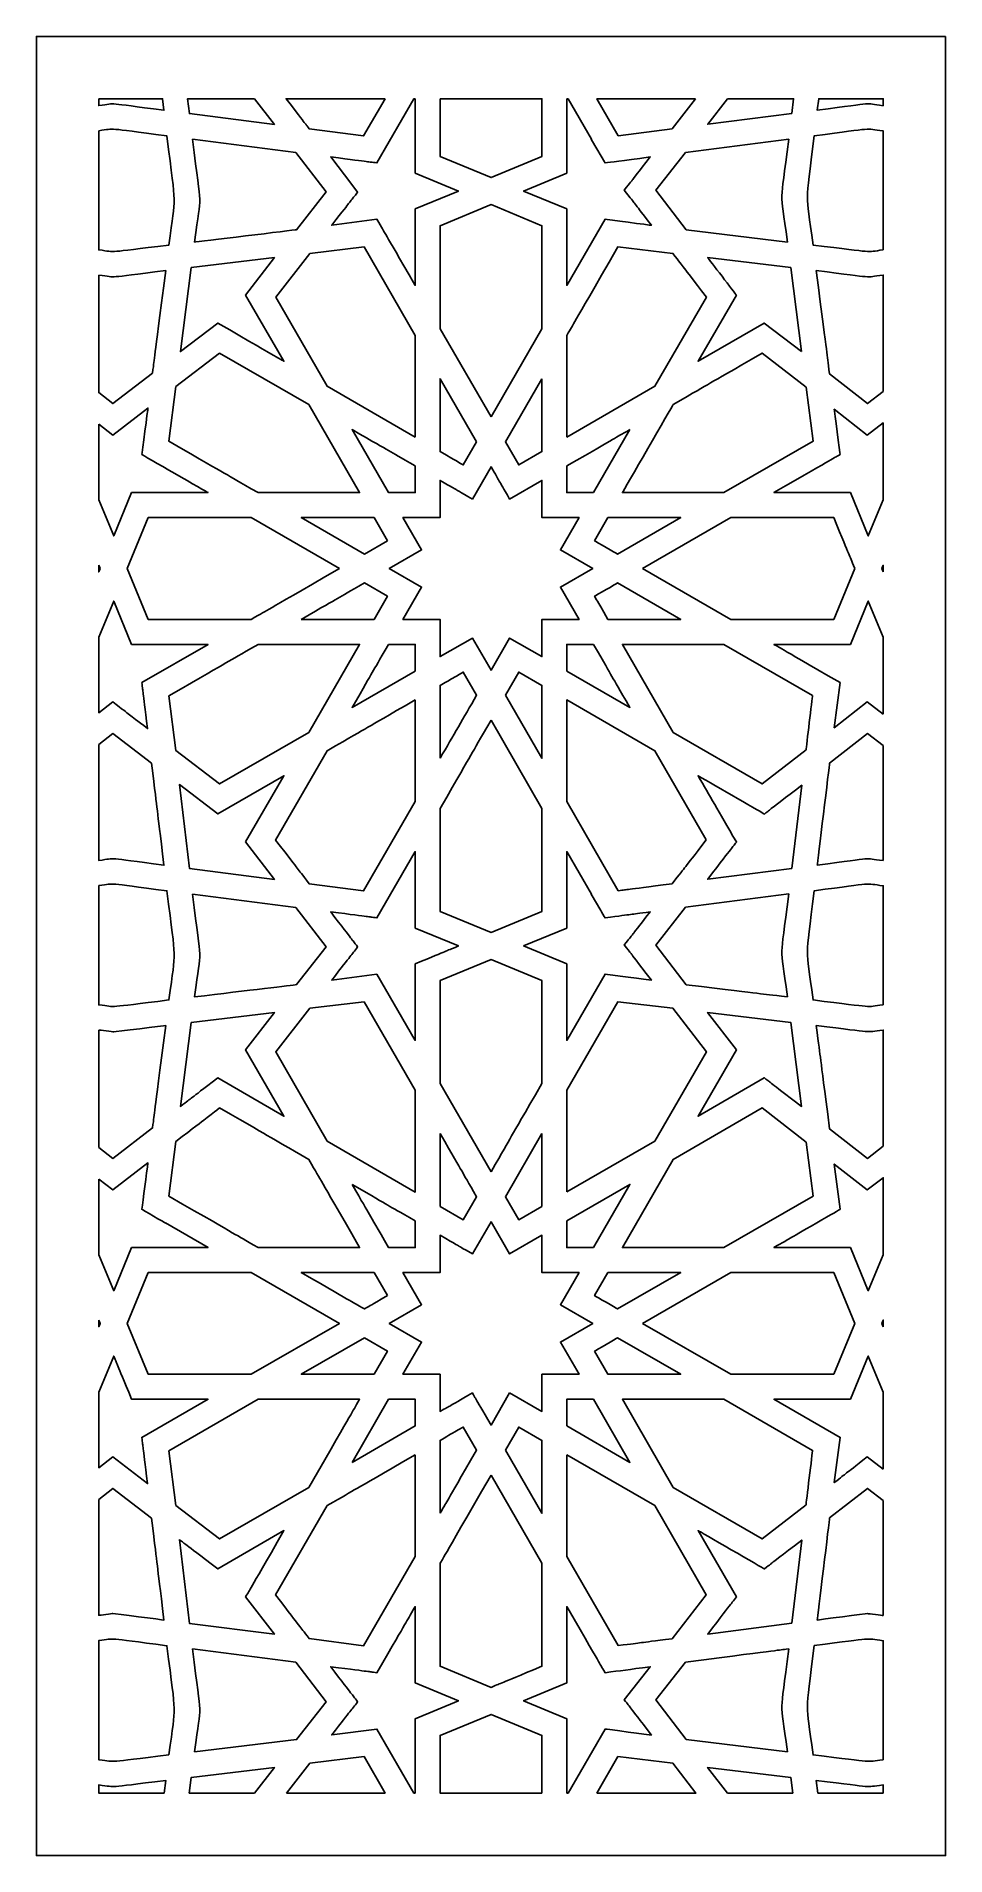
# Model space of a CAD drawing. Header units: millimetres. Extents: x -50 to 50, y -100 to 100.
import ezdxf

# ---------------------------------------------------------------- set-up
doc = ezdxf.new("R2010")
doc.units = ezdxf.units.MM
doc.header["$MEASUREMENT"] = 0
doc.layers.add('layer 1', color=7, linetype='Continuous')

msp = doc.modelspace()

# ---------------------------------------------------------------- linework, layer by layer
at = {"layer": 'layer 1', "color": 250}
for points, knots in [([(50.0821, 100.1536), (50.0821, 100.1536), (-49.9181, 100.1536), (-49.9181, 100.1536), (-49.9181, 100.1536), (-49.9181, 100.1536), (-49.9181, -99.8361), (-49.9181, -99.8361), (-49.9181, -99.8361), (-49.9181, -99.8361), (50.0821, -99.8361), (50.0821, -99.8361), (50.0821, -99.8361), (50.0821, -99.8361), (50.0821, 100.1536), (50.0821, 100.1536)], [0, 0, 0, 0, 0.2, 0.2, 0.2, 0.2, 0.4, 0.4, 0.4, 0.4, 0.6, 0.6, 0.6, 0.6, 1, 1, 1, 1]), ([(-43.0513, 93.297), (-43.0513, 93.297), (-36.0404, 93.297), (-36.0404, 93.297), (-36.0404, 93.297), (-36.0404, 93.297), (-35.8892, 92.0267), (-35.8892, 92.0267), (-35.8892, 92.0267), (-42.522, 92.8779), (-40.901, 92.8229), (-43.0513, 92.5488), (-43.0513, 92.5488), (-43.0513, 92.5488), (-43.0513, 93.297), (-43.0513, 93.297)], [0, 0, 0, 0, 0.2, 0.2, 0.2, 0.2, 0.4, 0.4, 0.4, 0.4, 0.6, 0.6, 0.6, 0.6, 1, 1, 1, 1]), ([(-25.9121, 93.297), (-25.9121, 93.297), (-23.7421, 90.4681), (-23.7421, 90.4681), (-23.7421, 90.4681), (-23.7421, 90.4681), (-33.0809, 91.6697), (-33.0809, 91.6697), (-33.0809, 91.6697), (-33.0809, 91.6697), (-33.28, 93.297), (-33.28, 93.297), (-33.28, 93.297), (-33.28, 93.297), (-25.9121, 93.297), (-25.9121, 93.297)], [0, 0, 0, 0, 0.2, 0.2, 0.2, 0.2, 0.4, 0.4, 0.4, 0.4, 0.6, 0.6, 0.6, 0.6, 1, 1, 1, 1]), ([(-11.5605, 93.297), (-11.5605, 93.297), (-13.9227, 89.2045), (-13.9227, 89.2045), (-13.9227, 89.2045), (-13.9227, 89.2045), (-19.9175, 89.9943), (-19.9175, 89.9943), (-19.9175, 89.9943), (-20.4458, 90.6812), (-19.9751, 90.0681), (-22.4511, 93.297), (-22.4511, 93.297), (-22.4511, 93.297), (-11.5605, 93.297), (-11.5605, 93.297)], [0, 0, 0, 0, 0.2, 0.2, 0.2, 0.2, 0.4, 0.4, 0.4, 0.4, 0.6, 0.6, 0.6, 0.6, 1, 1, 1, 1]), ([(-8.2578, 93.297), (-8.2578, 93.297), (-8.2578, 85.1189), (-8.2578, 85.1189), (-8.2578, 85.1189), (-8.2578, 85.1189), (-3.5059, 83.148), (-3.5059, 83.148), (-3.5059, 83.148), (-3.5059, 83.148), (-8.2578, 81.1844), (-8.2578, 81.1844), (-8.2578, 81.1844), (-8.2578, 81.1844), (-8.2578, 72.7795), (-8.2578, 72.7795), (-8.2578, 72.7795), (-12.0957, 79.4318), (-11.2589, 77.9826), (-12.4601, 80.058), (-12.4601, 80.058), (-12.4601, 80.058), (-17.4247, 79.399), (-17.4247, 79.399), (-17.4247, 79.399), (-14.7646, 82.8001), (-16.1051, 81.1022), (-14.5821, 83.0383), (-14.5821, 83.0383), (-14.5821, 83.0383), (-15.2273, 83.8828), (-15.2273, 83.8828), (-15.2273, 83.8828), (-15.2342, 83.8828), (-15.2342, 83.8828), (-15.2342, 83.8828), (-15.2342, 83.8828), (-15.2342, 83.8828), (-17.5482, 86.8973), (-17.5482, 86.8973), (-17.5482, 86.8973), (-12.7092, 86.2764), (-13.7128, 86.4048), (-12.4601, 86.245), (-12.4601, 86.245), (-12.4601, 86.245), (-8.388, 93.297), (-8.388, 93.297), (-8.388, 93.297), (-8.388, 93.297), (-8.2578, 93.297), (-8.2578, 93.297)], [0, 0, 0, 0, 0.07142857, 0.07142857, 0.07142857, 0.07142857, 0.14285714, 0.14285714, 0.14285714, 0.14285714, 0.21428571, 0.21428571, 0.21428571, 0.21428571, 0.28571429, 0.28571429, 0.28571429, 0.28571429, 0.35714286, 0.35714286, 0.35714286, 0.35714286, 0.42857143, 0.42857143, 0.42857143, 0.42857143, 0.5, 0.5, 0.5, 0.5, 0.57142857, 0.57142857, 0.57142857, 0.57142857, 0.64285714, 0.64285714, 0.64285714, 0.64285714, 0.71428571, 0.71428571, 0.71428571, 0.71428571, 0.78571429, 0.78571429, 0.78571429, 0.78571429, 0.85714286, 0.85714286, 0.85714286, 0.85714286, 1, 1, 1, 1]), ([(-5.5111, 93.297), (-5.5111, 93.297), (5.6748, 93.297), (5.6748, 93.297), (5.6748, 93.297), (5.6748, 93.297), (5.6748, 86.9523), (5.6748, 86.9523), (5.6748, 86.9523), (5.6748, 86.9523), (0.0854, 84.6381), (0.0854, 84.6381), (0.0854, 84.6381), (0.0854, 84.6381), (-5.5111, 86.9523), (-5.5111, 86.9523), (-5.5111, 86.9523), (-5.5111, 86.9523), (-5.5111, 93.297), (-5.5111, 93.297)], [0, 0, 0, 0, 0.16666667, 0.16666667, 0.16666667, 0.16666667, 0.33333333, 0.33333333, 0.33333333, 0.33333333, 0.5, 0.5, 0.5, 0.5, 0.66666667, 0.66666667, 0.66666667, 0.66666667, 1, 1, 1, 1]), ([(8.4215, 93.297), (8.4215, 93.297), (8.552, 93.297), (8.552, 93.297), (8.552, 93.297), (8.552, 93.297), (11.1203, 88.8474), (11.1203, 88.8474), (11.1203, 88.8474), (11.1203, 88.8474), (11.1136, 88.8407), (11.1136, 88.8407), (11.1136, 88.8407), (12.2474, 86.8955), (12.6242, 86.245), (12.6242, 86.245), (12.6242, 86.245), (13.3114, 86.3325), (14.3305, 86.4598), (17.5888, 86.8973), (17.5888, 86.8973), (14.7609, 83.2778), (16.2341, 85.1489), (14.7458, 83.258), (14.7458, 83.258), (14.7458, 83.258), (15.3984, 82.4202), (15.3984, 82.4202), (15.3984, 82.4202), (15.3984, 82.4202), (15.3984, 82.4135), (15.3984, 82.4135), (15.3984, 82.4135), (16.171, 81.4063), (15.6736, 82.0554), (17.719, 79.3852), (17.719, 79.3852), (17.611, 79.3994), (12.7311, 80.0368), (12.6242, 80.058), (12.6242, 80.058), (12.6242, 80.058), (8.4215, 72.7795), (8.4215, 72.7795), (8.4215, 72.7795), (8.4215, 72.7795), (8.4215, 81.1844), (8.4215, 81.1844), (8.4215, 81.1844), (8.4215, 81.1844), (3.67, 83.148), (3.67, 83.148), (3.67, 83.148), (3.67, 83.148), (8.4215, 85.1189), (8.4215, 85.1189), (8.4215, 85.1189), (8.4215, 85.1189), (8.4215, 93.297), (8.4215, 93.297)], [0, 0, 0, 0, 0.0625, 0.0625, 0.0625, 0.0625, 0.125, 0.125, 0.125, 0.125, 0.1875, 0.1875, 0.1875, 0.1875, 0.25, 0.25, 0.25, 0.25, 0.3125, 0.3125, 0.3125, 0.3125, 0.375, 0.375, 0.375, 0.375, 0.4375, 0.4375, 0.4375, 0.4375, 0.5, 0.5, 0.5, 0.5, 0.5625, 0.5625, 0.5625, 0.5625, 0.625, 0.625, 0.625, 0.625, 0.6875, 0.6875, 0.6875, 0.6875, 0.75, 0.75, 0.75, 0.75, 0.8125, 0.8125, 0.8125, 0.8125, 0.875, 0.875, 0.875, 0.875, 1, 1, 1, 1]), ([(22.5877, 93.297), (22.5877, 93.297), (20.0057, 89.9873), (20.0057, 89.9873), (20.0057, 89.9873), (20.0057, 89.9873), (14.0727, 89.2253), (14.0727, 89.2253), (14.0727, 89.2253), (14.0727, 89.2253), (11.7246, 93.297), (11.7246, 93.297), (11.7246, 93.297), (11.7246, 93.297), (22.5877, 93.297), (22.5877, 93.297)], [0, 0, 0, 0, 0.2, 0.2, 0.2, 0.2, 0.4, 0.4, 0.4, 0.4, 0.6, 0.6, 0.6, 0.6, 1, 1, 1, 1]), ([(26.0759, 93.297), (26.0759, 93.297), (33.3548, 93.297), (33.3548, 93.297), (33.3548, 93.297), (33.3548, 93.297), (33.1622, 91.6767), (33.1622, 91.6767), (33.1622, 91.6767), (33.1622, 91.6767), (23.9268, 90.4886), (23.9268, 90.4886), (23.9268, 90.4886), (23.9268, 90.4886), (26.0759, 93.297), (26.0759, 93.297)], [0, 0, 0, 0, 0.2, 0.2, 0.2, 0.2, 0.4, 0.4, 0.4, 0.4, 0.6, 0.6, 0.6, 0.6, 1, 1, 1, 1]), ([(43.2153, 92.528), (40.8556, 92.8271), (42.7789, 92.9114), (35.971, 92.0404), (35.971, 92.0404), (35.971, 92.0404), (36.122, 93.297), (36.122, 93.297), (36.122, 93.297), (36.122, 93.297), (43.2153, 93.297), (43.2153, 93.297), (43.2153, 93.297), (43.2153, 93.297), (43.2153, 92.528), (43.2153, 92.528)], [0, 0, 0, 0, 0.2, 0.2, 0.2, 0.2, 0.4, 0.4, 0.4, 0.4, 0.6, 0.6, 0.6, 0.6, 1, 1, 1, 1]), ([(-43.0513, 89.7813), (-41.0651, 90.0363), (-42.5389, 90.1139), (-35.553, 89.2182), (-35.553, 89.2182), (-34.5231, 80.6415), (-34.557, 83.2475), (-35.3332, 77.2086), (-35.3332, 77.2086), (-42.4697, 76.3538), (-40.9412, 76.4237), (-43.0513, 76.6798), (-43.0513, 76.6798), (-43.0513, 76.6798), (-43.0513, 89.7813), (-43.0513, 89.7813)], [0, 0, 0, 0, 0.2, 0.2, 0.2, 0.2, 0.4, 0.4, 0.4, 0.4, 0.6, 0.6, 0.6, 0.6, 1, 1, 1, 1]), ([(43.2153, 76.6798), (41.1078, 76.424), (42.6353, 76.3535), (35.4972, 77.2086), (35.4972, 77.2086), (34.6622, 83.6595), (34.6308, 80.9202), (35.6344, 89.2253), (35.6344, 89.2253), (42.515, 90.1125), (41.002, 90.043), (43.2153, 89.7608), (43.2153, 89.7608), (43.2153, 89.7608), (43.2153, 76.6798), (43.2153, 76.6798)], [0, 0, 0, 0, 0.2, 0.2, 0.2, 0.2, 0.4, 0.4, 0.4, 0.4, 0.6, 0.6, 0.6, 0.6, 1, 1, 1, 1]), ([(-21.3867, 87.3919), (-21.3867, 87.3919), (-18.0566, 83.052), (-18.0566, 83.052), (-18.0566, 83.052), (-18.0566, 83.052), (-21.3045, 78.8977), (-21.3045, 78.8977), (-21.3045, 78.8977), (-21.4537, 78.8762), (-32.3681, 77.5628), (-32.5177, 77.5448), (-32.5177, 77.5448), (-31.7409, 83.6267), (-31.717, 80.2972), (-32.7444, 88.8545), (-32.7444, 88.8545), (-32.7444, 88.8545), (-21.3867, 87.3919), (-21.3867, 87.3919)], [0, 0, 0, 0, 0.16666667, 0.16666667, 0.16666667, 0.16666667, 0.33333333, 0.33333333, 0.33333333, 0.33333333, 0.5, 0.5, 0.5, 0.5, 0.66666667, 0.66666667, 0.66666667, 0.66666667, 1, 1, 1, 1]), ([(32.826, 88.8683), (31.8513, 80.7748), (31.846, 84.0991), (32.6817, 77.5448), (32.6817, 77.5448), (32.6817, 77.5448), (21.5646, 78.8839), (21.5646, 78.8839), (21.5646, 78.8839), (21.5646, 78.8839), (18.2203, 83.2443), (18.2203, 83.2443), (18.2203, 83.2443), (18.2203, 83.2443), (21.4754, 87.4056), (21.4754, 87.4056), (21.4754, 87.4056), (21.4754, 87.4056), (32.826, 88.8683), (32.826, 88.8683)], [0, 0, 0, 0, 0.16666667, 0.16666667, 0.16666667, 0.16666667, 0.33333333, 0.33333333, 0.33333333, 0.33333333, 0.5, 0.5, 0.5, 0.5, 0.66666667, 0.66666667, 0.66666667, 0.66666667, 1, 1, 1, 1]), ([(0.0854, 58.3318), (0.0854, 58.3318), (-5.5111, 68.0209), (-5.5111, 68.0209), (-5.5111, 68.0209), (-5.5111, 68.0209), (-5.5111, 79.344), (-5.5111, 79.344), (-5.5111, 79.344), (-5.5111, 79.344), (0.0854, 81.6649), (0.0854, 81.6649), (0.0854, 81.6649), (0.0854, 81.6649), (5.6748, 79.344), (5.6748, 79.344), (5.6748, 79.344), (5.6748, 79.344), (5.6748, 68.0209), (5.6748, 68.0209), (5.6748, 68.0209), (5.6748, 68.0209), (0.0854, 58.3318), (0.0854, 58.3318)], [0, 0, 0, 0, 0.14285714, 0.14285714, 0.14285714, 0.14285714, 0.28571429, 0.28571429, 0.28571429, 0.28571429, 0.42857143, 0.42857143, 0.42857143, 0.42857143, 0.57142857, 0.57142857, 0.57142857, 0.57142857, 0.71428571, 0.71428571, 0.71428571, 0.71428571, 1, 1, 1, 1]), ([(-8.2578, 56.1001), (-8.2578, 56.1001), (-17.9397, 61.6896), (-17.9397, 61.6896), (-17.9397, 61.6896), (-17.9397, 61.6896), (-23.5978, 71.4954), (-23.5978, 71.4954), (-23.5978, 71.4954), (-23.5978, 71.4954), (-19.8418, 76.302), (-19.8418, 76.302), (-19.8418, 76.302), (-19.8418, 76.302), (-13.8814, 77.023), (-13.8814, 77.023), (-13.8814, 77.023), (-13.8814, 77.023), (-8.2578, 67.2793), (-8.2578, 67.2793), (-8.2578, 67.2793), (-8.2578, 67.2793), (-8.2578, 56.1001), (-8.2578, 56.1001)], [0, 0, 0, 0, 0.14285714, 0.14285714, 0.14285714, 0.14285714, 0.28571429, 0.28571429, 0.28571429, 0.28571429, 0.42857143, 0.42857143, 0.42857143, 0.42857143, 0.57142857, 0.57142857, 0.57142857, 0.57142857, 0.71428571, 0.71428571, 0.71428571, 0.71428571, 1, 1, 1, 1]), ([(8.4215, 56.1001), (8.4215, 56.1001), (8.4215, 67.2793), (8.4215, 67.2793), (8.4215, 67.2793), (9.3991, 68.9854), (8.4392, 67.3206), (14.0455, 77.023), (14.0455, 77.023), (14.0455, 77.023), (20.0882, 76.2953), (20.0882, 76.2953), (20.0882, 76.2953), (21.559, 74.3825), (20.7582, 75.4257), (23.7688, 71.5021), (23.7688, 71.5021), (23.7688, 71.5021), (18.1039, 61.6896), (18.1039, 61.6896), (18.1039, 61.6896), (18.1039, 61.6896), (8.4215, 56.1001), (8.4215, 56.1001)], [0, 0, 0, 0, 0.14285714, 0.14285714, 0.14285714, 0.14285714, 0.28571429, 0.28571429, 0.28571429, 0.28571429, 0.42857143, 0.42857143, 0.42857143, 0.42857143, 0.57142857, 0.57142857, 0.57142857, 0.57142857, 0.71428571, 0.71428571, 0.71428571, 0.71428571, 1, 1, 1, 1]), ([(-43.0513, 73.9055), (-40.8105, 73.6399), (-42.6173, 73.5651), (-35.6971, 74.4001), (-35.6971, 74.4001), (-37.1046, 63.4305), (-36.8545, 65.3853), (-37.1391, 63.1455), (-37.1391, 63.1455), (-37.1391, 63.1455), (-41.5064, 59.7944), (-41.5064, 59.7944), (-41.5064, 59.7944), (-41.5064, 59.7944), (-43.0513, 61.0031), (-43.0513, 61.0031), (-43.0513, 61.0031), (-43.0513, 61.0031), (-43.0513, 73.9055), (-43.0513, 73.9055)], [0, 0, 0, 0, 0.16666667, 0.16666667, 0.16666667, 0.16666667, 0.33333333, 0.33333333, 0.33333333, 0.33333333, 0.5, 0.5, 0.5, 0.5, 0.66666667, 0.66666667, 0.66666667, 0.66666667, 1, 1, 1, 1]), ([(-32.8816, 74.7363), (-32.8816, 74.7363), (-23.7421, 75.8352), (-23.7421, 75.8352), (-23.7421, 75.8352), (-23.7421, 75.8352), (-26.9008, 71.7151), (-26.9008, 71.7151), (-26.9008, 71.7151), (-26.9008, 71.7151), (-22.6982, 64.4363), (-22.6982, 64.4363), (-22.6982, 64.4363), (-23.4859, 64.885), (-22.4171, 64.2691), (-29.977, 68.6386), (-29.977, 68.6386), (-29.977, 68.6386), (-34.0696, 65.5006), (-34.0696, 65.5006), (-34.0696, 65.5006), (-34.0696, 65.5006), (-32.8816, 74.7363), (-32.8816, 74.7363)], [0, 0, 0, 0, 0.14285714, 0.14285714, 0.14285714, 0.14285714, 0.28571429, 0.28571429, 0.28571429, 0.28571429, 0.42857143, 0.42857143, 0.42857143, 0.42857143, 0.57142857, 0.57142857, 0.57142857, 0.57142857, 0.71428571, 0.71428571, 0.71428571, 0.71428571, 1, 1, 1, 1]), ([(34.2336, 65.5006), (34.2336, 65.5006), (30.141, 68.6386), (30.141, 68.6386), (30.141, 68.6386), (30.141, 68.6386), (22.8625, 64.4363), (22.8625, 64.4363), (22.8625, 64.4363), (22.8625, 64.4363), (27.0648, 71.7151), (27.0648, 71.7151), (27.0648, 71.7151), (26.9469, 71.8697), (24.0305, 75.686), (23.906, 75.8352), (23.906, 75.8352), (23.906, 75.8352), (33.0458, 74.7363), (33.0458, 74.7363), (33.0458, 74.7363), (33.0458, 74.7363), (34.2336, 65.5006), (34.2336, 65.5006)], [0, 0, 0, 0, 0.14285714, 0.14285714, 0.14285714, 0.14285714, 0.28571429, 0.28571429, 0.28571429, 0.28571429, 0.42857143, 0.42857143, 0.42857143, 0.42857143, 0.57142857, 0.57142857, 0.57142857, 0.57142857, 0.71428571, 0.71428571, 0.71428571, 0.71428571, 1, 1, 1, 1]), ([(43.2153, 61.1265), (43.2153, 61.1265), (41.4782, 59.7944), (41.4782, 59.7944), (41.4782, 59.7944), (41.4782, 59.7944), (37.3168, 63.0492), (37.3168, 63.0492), (37.3168, 63.0492), (36.9436, 65.9638), (37.2332, 63.7131), (35.8542, 74.4001), (35.8542, 74.4001), (42.7069, 73.5743), (40.9342, 73.6339), (43.2153, 73.9055), (43.2153, 73.9055), (43.2153, 73.9055), (43.2153, 61.1265), (43.2153, 61.1265)], [0, 0, 0, 0, 0.16666667, 0.16666667, 0.16666667, 0.16666667, 0.33333333, 0.33333333, 0.33333333, 0.33333333, 0.5, 0.5, 0.5, 0.5, 0.66666667, 0.66666667, 0.66666667, 0.66666667, 1, 1, 1, 1]), ([(-29.7641, 65.3426), (-29.7641, 65.3426), (-19.9517, 59.6777), (-19.9517, 59.6777), (-19.9517, 59.6777), (-19.9517, 59.6777), (-14.3623, 49.9957), (-14.3623, 49.9957), (-14.3623, 49.9957), (-14.3623, 49.9957), (-25.5412, 49.9957), (-25.5412, 49.9957), (-25.5412, 49.9957), (-29.9335, 52.5254), (-27.8004, 51.2946), (-35.3332, 55.6468), (-35.3332, 55.6468), (-35.3332, 55.6468), (-34.564, 61.662), (-34.564, 61.662), (-34.564, 61.662), (-34.564, 61.662), (-29.7641, 65.3426), (-29.7641, 65.3426)], [0, 0, 0, 0, 0.14285714, 0.14285714, 0.14285714, 0.14285714, 0.28571429, 0.28571429, 0.28571429, 0.28571429, 0.42857143, 0.42857143, 0.42857143, 0.42857143, 0.57142857, 0.57142857, 0.57142857, 0.57142857, 0.71428571, 0.71428571, 0.71428571, 0.71428571, 1, 1, 1, 1]), ([(25.7052, 49.9957), (25.7052, 49.9957), (14.526, 49.9957), (14.526, 49.9957), (14.526, 49.9957), (14.6248, 50.1661), (20.0194, 59.5069), (20.1157, 59.6777), (20.1157, 59.6777), (25.0832, 62.5493), (22.8544, 61.2627), (29.9212, 65.3359), (29.9212, 65.3359), (29.9212, 65.3359), (34.7349, 61.5798), (34.7349, 61.5798), (34.7349, 61.5798), (34.7349, 61.5798), (35.4972, 55.6468), (35.4972, 55.6468), (35.4972, 55.6468), (35.4972, 55.6468), (25.7052, 49.9957), (25.7052, 49.9957)], [0, 0, 0, 0, 0.14285714, 0.14285714, 0.14285714, 0.14285714, 0.28571429, 0.28571429, 0.28571429, 0.28571429, 0.42857143, 0.42857143, 0.42857143, 0.42857143, 0.57142857, 0.57142857, 0.57142857, 0.57142857, 0.71428571, 0.71428571, 0.71428571, 0.71428571, 1, 1, 1, 1]), ([(-1.5007, 55.5851), (-1.5007, 55.5851), (-2.97, 53.0444), (-2.97, 53.0444), (-2.97, 53.0444), (-3.8964, 53.581), (-3.362, 53.2719), (-5.5111, 54.5141), (-5.5111, 54.5141), (-5.5111, 54.5141), (-5.5111, 62.5207), (-5.5111, 62.5207), (-5.5111, 62.5207), (-5.5111, 62.5207), (-1.5007, 55.5851), (-1.5007, 55.5851)], [0, 0, 0, 0, 0.2, 0.2, 0.2, 0.2, 0.4, 0.4, 0.4, 0.4, 0.6, 0.6, 0.6, 0.6, 1, 1, 1, 1]), ([(5.6748, 62.5207), (5.6748, 62.5207), (5.6748, 54.5141), (5.6748, 54.5141), (5.6748, 54.5141), (5.6748, 54.5141), (3.1341, 53.0444), (3.1341, 53.0444), (3.1341, 53.0444), (3.1341, 53.0444), (1.6718, 55.5851), (1.6718, 55.5851), (1.6718, 55.5851), (1.6718, 55.5851), (5.6748, 62.5207), (5.6748, 62.5207)], [0, 0, 0, 0, 0.2, 0.2, 0.2, 0.2, 0.4, 0.4, 0.4, 0.4, 0.6, 0.6, 0.6, 0.6, 1, 1, 1, 1]), ([(-43.0513, 57.5148), (-43.0513, 57.5148), (-41.52, 56.3199), (-41.52, 56.3199), (-41.52, 56.3199), (-41.52, 56.3199), (-37.6472, 59.2931), (-37.6472, 59.2931), (-37.6472, 59.2931), (-37.6485, 59.2826), (-38.3201, 54.2018), (-38.3201, 54.1913), (-38.3201, 54.1913), (-38.296, 54.1793), (-31.0651, 50.013), (-31.0345, 49.9957), (-31.0345, 49.9957), (-31.0345, 49.9957), (-39.4463, 49.9957), (-39.4463, 49.9957), (-39.4463, 49.9957), (-39.4463, 49.9957), (-41.41, 45.2438), (-41.41, 45.2438), (-41.41, 45.2438), (-41.41, 45.2438), (-43.0513, 49.1991), (-43.0513, 49.1991), (-43.0513, 49.1991), (-43.0513, 49.1991), (-43.0513, 57.5148), (-43.0513, 57.5148)], [0, 0, 0, 0, 0.11111111, 0.11111111, 0.11111111, 0.11111111, 0.22222222, 0.22222222, 0.22222222, 0.22222222, 0.33333333, 0.33333333, 0.33333333, 0.33333333, 0.44444444, 0.44444444, 0.44444444, 0.44444444, 0.55555556, 0.55555556, 0.55555556, 0.55555556, 0.66666667, 0.66666667, 0.66666667, 0.66666667, 0.77777778, 0.77777778, 0.77777778, 0.77777778, 1, 1, 1, 1]), ([(43.2153, 49.1991), (43.2153, 49.1991), (41.5742, 45.2438), (41.5742, 45.2438), (41.5742, 45.2438), (41.5742, 45.2438), (39.6102, 49.9957), (39.6102, 49.9957), (39.6102, 49.9957), (39.6102, 49.9957), (31.1986, 49.9957), (31.1986, 49.9957), (31.1986, 49.9957), (38.5445, 54.2354), (37.4315, 53.5961), (38.4842, 54.1913), (38.4842, 54.1913), (38.4842, 54.2244), (37.8305, 59.1224), (37.8248, 59.1626), (37.8248, 59.1626), (37.8248, 59.1626), (41.4641, 56.3199), (41.4641, 56.3199), (41.4641, 56.3199), (41.4641, 56.3199), (43.2153, 57.6658), (43.2153, 57.6658), (43.2153, 57.6658), (43.2153, 57.6658), (43.2153, 49.1991), (43.2153, 49.1991)], [0, 0, 0, 0, 0.11111111, 0.11111111, 0.11111111, 0.11111111, 0.22222222, 0.22222222, 0.22222222, 0.22222222, 0.33333333, 0.33333333, 0.33333333, 0.33333333, 0.44444444, 0.44444444, 0.44444444, 0.44444444, 0.55555556, 0.55555556, 0.55555556, 0.55555556, 0.66666667, 0.66666667, 0.66666667, 0.66666667, 0.77777778, 0.77777778, 0.77777778, 0.77777778, 1, 1, 1, 1]), ([(-8.2578, 52.9276), (-8.2578, 52.9276), (-8.2578, 49.9957), (-8.2578, 49.9957), (-8.2578, 49.9957), (-8.2578, 49.9957), (-11.1898, 49.9957), (-11.1898, 49.9957), (-11.1898, 49.9957), (-11.1898, 49.9957), (-15.193, 56.9309), (-15.193, 56.9309), (-15.193, 56.9309), (-10.2337, 54.0689), (-11.7874, 54.9656), (-8.2578, 52.9276)], [0, 0, 0, 0, 0.2, 0.2, 0.2, 0.2, 0.4, 0.4, 0.4, 0.4, 0.6, 0.6, 0.6, 0.6, 1, 1, 1, 1]), ([(15.3571, 56.9309), (15.3571, 56.9309), (11.3538, 49.9957), (11.3538, 49.9957), (11.3538, 49.9957), (11.3538, 49.9957), (8.4215, 49.9957), (8.4215, 49.9957), (8.4215, 49.9957), (8.4215, 49.9957), (8.4215, 52.9276), (8.4215, 52.9276), (8.4215, 52.9276), (14.6565, 56.5249), (13.2659, 55.7223), (15.3571, 56.9309)], [0, 0, 0, 0, 0.2, 0.2, 0.2, 0.2, 0.4, 0.4, 0.4, 0.4, 0.6, 0.6, 0.6, 0.6, 1, 1, 1, 1]), ([(-1.9678, 49.2951), (-1.9678, 49.2951), (0.0854, 52.8384), (0.0854, 52.8384), (0.0854, 52.8384), (1.1825, 50.9312), (0.7161, 51.7388), (2.1318, 49.2951), (2.1318, 49.2951), (2.1318, 49.2951), (5.6748, 51.3415), (5.6748, 51.3415), (5.6748, 51.3415), (5.6748, 51.3415), (5.6748, 47.249), (5.6748, 47.249), (5.6748, 47.249), (5.6748, 47.249), (9.7674, 47.249), (9.7674, 47.249), (9.7674, 47.249), (9.7674, 47.249), (7.7213, 43.7057), (7.7213, 43.7057), (7.7213, 43.7057), (7.7213, 43.7057), (11.2646, 41.6525), (11.2646, 41.6525), (11.2646, 41.6525), (11.2646, 41.6525), (7.7213, 39.6131), (7.7213, 39.6131), (7.7213, 39.6131), (7.7213, 39.6131), (7.7213, 39.6064), (7.7213, 39.6064), (7.7213, 39.6064), (7.7213, 39.6064), (9.7674, 36.0631), (9.7674, 36.0631), (9.7674, 36.0631), (9.7674, 36.0631), (5.6748, 36.0631), (5.6748, 36.0631), (5.6748, 36.0631), (5.6748, 36.0631), (5.6748, 31.9705), (5.6748, 31.9705), (5.6748, 31.9705), (5.6748, 31.9705), (2.1318, 34.017), (2.1318, 34.017), (2.1318, 34.017), (2.1318, 34.017), (0.0854, 30.4737), (0.0854, 30.4737), (0.0854, 30.4737), (0.0854, 30.4737), (-1.9678, 34.017), (-1.9678, 34.017), (-1.9678, 34.017), (-1.9678, 34.017), (-5.5111, 31.9705), (-5.5111, 31.9705), (-5.5111, 31.9705), (-5.5111, 31.9705), (-5.5111, 36.0631), (-5.5111, 36.0631), (-5.5111, 36.0631), (-5.5111, 36.0631), (-9.6037, 36.0631), (-9.6037, 36.0631), (-9.6037, 36.0631), (-9.6037, 36.0631), (-7.5572, 39.6064), (-7.5572, 39.6064), (-7.5572, 39.6064), (-7.5572, 39.6064), (-11.1005, 41.6525), (-11.1005, 41.6525), (-11.1005, 41.6525), (-11.1005, 41.6525), (-7.5572, 43.7057), (-7.5572, 43.7057), (-7.5572, 43.7057), (-7.5572, 43.7057), (-9.6037, 47.249), (-9.6037, 47.249), (-9.6037, 47.249), (-9.6037, 47.249), (-5.5111, 47.249), (-5.5111, 47.249), (-5.5111, 47.249), (-5.5111, 47.249), (-5.5111, 51.3415), (-5.5111, 51.3415), (-5.5111, 51.3415), (-2.7922, 49.7748), (-4.9004, 50.9905), (-1.9678, 49.2951)], [0, 0, 0, 0, 0.03846154, 0.03846154, 0.03846154, 0.03846154, 0.07692308, 0.07692308, 0.07692308, 0.07692308, 0.11538462, 0.11538462, 0.11538462, 0.11538462, 0.15384615, 0.15384615, 0.15384615, 0.15384615, 0.19230769, 0.19230769, 0.19230769, 0.19230769, 0.23076923, 0.23076923, 0.23076923, 0.23076923, 0.26923077, 0.26923077, 0.26923077, 0.26923077, 0.30769231, 0.30769231, 0.30769231, 0.30769231, 0.34615385, 0.34615385, 0.34615385, 0.34615385, 0.38461538, 0.38461538, 0.38461538, 0.38461538, 0.42307692, 0.42307692, 0.42307692, 0.42307692, 0.46153846, 0.46153846, 0.46153846, 0.46153846, 0.5, 0.5, 0.5, 0.5, 0.53846154, 0.53846154, 0.53846154, 0.53846154, 0.57692308, 0.57692308, 0.57692308, 0.57692308, 0.61538462, 0.61538462, 0.61538462, 0.61538462, 0.65384615, 0.65384615, 0.65384615, 0.65384615, 0.69230769, 0.69230769, 0.69230769, 0.69230769, 0.73076923, 0.73076923, 0.73076923, 0.73076923, 0.76923077, 0.76923077, 0.76923077, 0.76923077, 0.80769231, 0.80769231, 0.80769231, 0.80769231, 0.84615385, 0.84615385, 0.84615385, 0.84615385, 0.88461538, 0.88461538, 0.88461538, 0.88461538, 0.92307692, 0.92307692, 0.92307692, 0.92307692, 1, 1, 1, 1]), ([(-16.5938, 41.6525), (-25.7959, 36.3456), (-23.8833, 37.4495), (-26.2829, 36.0631), (-26.2829, 36.0631), (-26.2829, 36.0631), (-37.6058, 36.0631), (-37.6058, 36.0631), (-37.6058, 36.0631), (-37.6058, 36.0631), (-39.927, 41.6525), (-39.927, 41.6525), (-39.927, 41.6525), (-39.927, 41.6525), (-37.6058, 47.249), (-37.6058, 47.249), (-37.6058, 47.249), (-37.6058, 47.249), (-26.2829, 47.249), (-26.2829, 47.249), (-26.2829, 47.249), (-26.2829, 47.249), (-16.5938, 41.6525), (-16.5938, 41.6525)], [0, 0, 0, 0, 0.14285714, 0.14285714, 0.14285714, 0.14285714, 0.28571429, 0.28571429, 0.28571429, 0.28571429, 0.42857143, 0.42857143, 0.42857143, 0.42857143, 0.57142857, 0.57142857, 0.57142857, 0.57142857, 0.71428571, 0.71428571, 0.71428571, 0.71428571, 1, 1, 1, 1]), ([(-11.3065, 44.7082), (-11.3065, 44.7082), (-13.8472, 43.2389), (-13.8472, 43.2389), (-13.8472, 43.2389), (-13.8472, 43.2389), (-20.7895, 47.249), (-20.7895, 47.249), (-20.7895, 47.249), (-20.7895, 47.249), (-12.7758, 47.249), (-12.7758, 47.249), (-12.7758, 47.249), (-12.7758, 47.249), (-11.3065, 44.7082), (-11.3065, 44.7082)], [0, 0, 0, 0, 0.2, 0.2, 0.2, 0.2, 0.4, 0.4, 0.4, 0.4, 0.6, 0.6, 0.6, 0.6, 1, 1, 1, 1]), ([(11.4702, 44.7082), (11.4702, 44.7082), (12.9399, 47.249), (12.9399, 47.249), (12.9399, 47.249), (12.9399, 47.249), (20.9532, 47.249), (20.9532, 47.249), (20.9532, 47.249), (20.9532, 47.249), (14.0113, 43.2389), (14.0113, 43.2389), (14.0113, 43.2389), (13.819, 43.356), (11.666, 44.5954), (11.4702, 44.7082)], [0, 0, 0, 0, 0.2, 0.2, 0.2, 0.2, 0.4, 0.4, 0.4, 0.4, 0.6, 0.6, 0.6, 0.6, 1, 1, 1, 1]), ([(16.758, 41.6525), (16.758, 41.6525), (26.4467, 47.249), (26.4467, 47.249), (26.4467, 47.249), (26.4467, 47.249), (37.7702, 47.249), (37.7702, 47.249), (37.7702, 47.249), (39.7859, 42.3947), (39.309, 43.5434), (40.0911, 41.6595), (40.0911, 41.6595), (40.0911, 41.6595), (40.0911, 41.6525), (40.0911, 41.6525), (40.0911, 41.6525), (40.0911, 41.6525), (37.7702, 36.0631), (37.7702, 36.0631), (37.7702, 36.0631), (37.7702, 36.0631), (26.4467, 36.0631), (26.4467, 36.0631), (26.4467, 36.0631), (26.4467, 36.0631), (16.758, 41.6525), (16.758, 41.6525)], [0, 0, 0, 0, 0.125, 0.125, 0.125, 0.125, 0.25, 0.25, 0.25, 0.25, 0.375, 0.375, 0.375, 0.375, 0.5, 0.5, 0.5, 0.5, 0.625, 0.625, 0.625, 0.625, 0.75, 0.75, 0.75, 0.75, 1, 1, 1, 1]), ([(-43.0513, 42.0233), (-43.0513, 42.0233), (-42.9002, 41.6595), (-42.9002, 41.6595), (-42.9002, 41.6595), (-42.9002, 41.6595), (-42.9002, 41.6525), (-42.9002, 41.6525), (-42.9002, 41.6525), (-42.9002, 41.6525), (-43.0513, 41.2884), (-43.0513, 41.2884), (-43.0513, 41.2884), (-43.0513, 41.2884), (-43.0513, 42.0233), (-43.0513, 42.0233)], [0, 0, 0, 0, 0.2, 0.2, 0.2, 0.2, 0.4, 0.4, 0.4, 0.4, 0.6, 0.6, 0.6, 0.6, 1, 1, 1, 1]), ([(43.2153, 41.2884), (43.2153, 41.2884), (43.0643, 41.6525), (43.0643, 41.6525), (43.0643, 41.6525), (43.0643, 41.6525), (43.2153, 42.0166), (43.2153, 42.0166), (43.2153, 42.0166), (43.2153, 42.0166), (43.2153, 41.2884), (43.2153, 41.2884)], [0, 0, 0, 0, 0.25, 0.25, 0.25, 0.25, 0.5, 0.5, 0.5, 0.5, 1, 1, 1, 1]), ([(-20.7825, 36.0631), (-15.8481, 38.9167), (-17.4034, 38.0175), (-13.8472, 40.0731), (-13.8472, 40.0731), (-13.8472, 40.0731), (-11.3065, 38.6038), (-11.3065, 38.6038), (-11.3065, 38.6038), (-11.3065, 38.6038), (-12.7758, 36.0631), (-12.7758, 36.0631), (-12.7758, 36.0631), (-12.7758, 36.0631), (-20.7825, 36.0631), (-20.7825, 36.0631)], [0, 0, 0, 0, 0.2, 0.2, 0.2, 0.2, 0.4, 0.4, 0.4, 0.4, 0.6, 0.6, 0.6, 0.6, 1, 1, 1, 1]), ([(12.9399, 36.0631), (11.5041, 38.5466), (11.7793, 38.0711), (11.4702, 38.6038), (11.4702, 38.6038), (11.6621, 38.7142), (13.8194, 39.9599), (14.0113, 40.0664), (14.0113, 40.0664), (14.0113, 40.0664), (20.9532, 36.0631), (20.9532, 36.0631), (20.9532, 36.0631), (20.9532, 36.0631), (12.9399, 36.0631), (12.9399, 36.0631)], [0, 0, 0, 0, 0.2, 0.2, 0.2, 0.2, 0.4, 0.4, 0.4, 0.4, 0.6, 0.6, 0.6, 0.6, 1, 1, 1, 1]), ([(-43.0513, 34.1129), (-43.0513, 34.1129), (-41.41, 38.0683), (-41.41, 38.0683), (-41.41, 38.0683), (-41.41, 38.0683), (-39.4463, 33.3163), (-39.4463, 33.3163), (-39.4463, 33.3163), (-39.4463, 33.3163), (-31.0345, 33.3163), (-31.0345, 33.3163), (-31.0345, 33.3163), (-31.0345, 33.3163), (-38.3201, 29.1141), (-38.3201, 29.1141), (-38.3201, 29.1141), (-38.1437, 27.7813), (-38.2678, 28.7786), (-37.6953, 24.0602), (-37.6953, 24.0602), (-40.1395, 25.9309), (-39.2672, 25.2624), (-41.52, 26.9921), (-41.52, 26.9921), (-41.52, 26.9921), (-43.0513, 25.7972), (-43.0513, 25.7972), (-43.0513, 25.7972), (-43.0513, 25.7972), (-43.0513, 34.1129), (-43.0513, 34.1129)], [0, 0, 0, 0, 0.11111111, 0.11111111, 0.11111111, 0.11111111, 0.22222222, 0.22222222, 0.22222222, 0.22222222, 0.33333333, 0.33333333, 0.33333333, 0.33333333, 0.44444444, 0.44444444, 0.44444444, 0.44444444, 0.55555556, 0.55555556, 0.55555556, 0.55555556, 0.66666667, 0.66666667, 0.66666667, 0.66666667, 0.77777778, 0.77777778, 0.77777778, 0.77777778, 1, 1, 1, 1]), ([(43.2153, 25.6463), (43.2153, 25.6463), (41.4641, 26.9921), (41.4641, 26.9921), (41.4641, 26.9921), (41.4641, 26.9921), (37.8248, 24.1494), (37.8248, 24.1494), (37.8248, 24.1494), (37.8248, 24.1494), (38.4842, 29.1141), (38.4842, 29.1141), (38.4842, 29.1141), (30.9365, 33.4726), (32.0502, 32.8309), (31.1986, 33.3163), (31.1986, 33.3163), (31.1986, 33.3163), (39.6102, 33.3163), (39.6102, 33.3163), (39.6102, 33.3163), (39.6102, 33.3163), (41.5742, 38.0683), (41.5742, 38.0683), (41.5742, 38.0683), (41.5742, 38.0683), (43.2153, 34.1129), (43.2153, 34.1129), (43.2153, 34.1129), (43.2153, 34.1129), (43.2153, 25.6463), (43.2153, 25.6463)], [0, 0, 0, 0, 0.11111111, 0.11111111, 0.11111111, 0.11111111, 0.22222222, 0.22222222, 0.22222222, 0.22222222, 0.33333333, 0.33333333, 0.33333333, 0.33333333, 0.44444444, 0.44444444, 0.44444444, 0.44444444, 0.55555556, 0.55555556, 0.55555556, 0.55555556, 0.66666667, 0.66666667, 0.66666667, 0.66666667, 0.77777778, 0.77777778, 0.77777778, 0.77777778, 1, 1, 1, 1]), ([(-25.5412, 33.3163), (-25.5412, 33.3163), (-14.3623, 33.3163), (-14.3623, 33.3163), (-14.3623, 33.3163), (-14.3623, 33.3163), (-19.9517, 23.6344), (-19.9517, 23.6344), (-19.9517, 23.6344), (-19.9517, 23.6344), (-29.7641, 17.9695), (-29.7641, 17.9695), (-29.7641, 17.9695), (-29.7641, 17.9695), (-34.564, 21.65), (-34.564, 21.65), (-34.564, 21.65), (-34.564, 21.65), (-35.3537, 27.6514), (-35.3537, 27.6514), (-35.3537, 27.6514), (-27.5665, 32.1504), (-29.7112, 30.9125), (-25.5412, 33.3163)], [0, 0, 0, 0, 0.14285714, 0.14285714, 0.14285714, 0.14285714, 0.28571429, 0.28571429, 0.28571429, 0.28571429, 0.42857143, 0.42857143, 0.42857143, 0.42857143, 0.57142857, 0.57142857, 0.57142857, 0.57142857, 0.71428571, 0.71428571, 0.71428571, 0.71428571, 1, 1, 1, 1]), ([(-11.1898, 33.3163), (-11.1898, 33.3163), (-8.2578, 33.3163), (-8.2578, 33.3163), (-8.2578, 33.3163), (-8.2578, 33.3163), (-8.2578, 30.3844), (-8.2578, 30.3844), (-8.2578, 30.3844), (-8.2578, 30.3844), (-15.193, 26.3811), (-15.193, 26.3811), (-15.193, 26.3811), (-12.4555, 31.1245), (-13.3533, 29.5691), (-11.1898, 33.3163)], [0, 0, 0, 0, 0.2, 0.2, 0.2, 0.2, 0.4, 0.4, 0.4, 0.4, 0.6, 0.6, 0.6, 0.6, 1, 1, 1, 1]), ([(8.4215, 30.3844), (8.4215, 30.3844), (8.4215, 33.3163), (8.4215, 33.3163), (8.4215, 33.3163), (8.4215, 33.3163), (11.3538, 33.3163), (11.3538, 33.3163), (11.3538, 33.3163), (13.8557, 28.9867), (12.9371, 30.5781), (15.3571, 26.3811), (15.3571, 26.3811), (15.3571, 26.3811), (8.4215, 30.3844), (8.4215, 30.3844)], [0, 0, 0, 0, 0.2, 0.2, 0.2, 0.2, 0.4, 0.4, 0.4, 0.4, 0.6, 0.6, 0.6, 0.6, 1, 1, 1, 1]), ([(34.7278, 21.7322), (34.7278, 21.7322), (29.9212, 17.9762), (29.9212, 17.9762), (29.9212, 17.9762), (29.9212, 17.9762), (20.1157, 23.6344), (20.1157, 23.6344), (20.1157, 23.6344), (20.1157, 23.6344), (14.526, 33.3163), (14.526, 33.3163), (14.526, 33.3163), (14.526, 33.3163), (25.7052, 33.3163), (25.7052, 33.3163), (25.7052, 33.3163), (25.7052, 33.3163), (35.4489, 27.6924), (35.4489, 27.6924), (35.4489, 27.6924), (35.4175, 27.432), (34.7603, 21.9894), (34.7278, 21.7322)], [0, 0, 0, 0, 0.14285714, 0.14285714, 0.14285714, 0.14285714, 0.28571429, 0.28571429, 0.28571429, 0.28571429, 0.42857143, 0.42857143, 0.42857143, 0.42857143, 0.57142857, 0.57142857, 0.57142857, 0.57142857, 0.71428571, 0.71428571, 0.71428571, 0.71428571, 1, 1, 1, 1]), ([(-5.5111, 20.7913), (-5.5111, 20.7913), (-5.5111, 28.798), (-5.5111, 28.798), (-5.5111, 28.798), (-3.8248, 29.7734), (-4.3497, 29.4697), (-2.97, 30.2676), (-2.97, 30.2676), (-2.97, 30.2676), (-1.5007, 27.7269), (-1.5007, 27.7269), (-1.5007, 27.7269), (-3.0067, 25.1227), (-4.0146, 23.3797), (-5.5111, 20.7913)], [0, 0, 0, 0, 0.2, 0.2, 0.2, 0.2, 0.4, 0.4, 0.4, 0.4, 0.6, 0.6, 0.6, 0.6, 1, 1, 1, 1]), ([(1.6648, 27.7269), (1.6648, 27.7269), (3.1341, 30.2676), (3.1341, 30.2676), (3.1341, 30.2676), (3.1341, 30.2676), (5.6748, 28.798), (5.6748, 28.798), (5.6748, 28.798), (5.6748, 28.798), (5.6748, 20.7913), (5.6748, 20.7913), (5.6748, 20.7913), (5.6748, 20.7913), (1.6648, 27.7269), (1.6648, 27.7269)], [0, 0, 0, 0, 0.2, 0.2, 0.2, 0.2, 0.4, 0.4, 0.4, 0.4, 0.6, 0.6, 0.6, 0.6, 1, 1, 1, 1]), ([(-8.2578, 27.2119), (-8.2578, 27.2119), (-8.2578, 16.0327), (-8.2578, 16.0327), (-8.2578, 16.0327), (-8.2578, 16.0327), (-13.9227, 6.2202), (-13.9227, 6.2202), (-13.9227, 6.2202), (-13.9227, 6.2202), (-19.9175, 7.0101), (-19.9175, 7.0101), (-19.9175, 7.0101), (-21.6462, 9.2484), (-20.4367, 7.6736), (-23.6047, 11.81), (-23.6047, 11.81), (-23.6047, 11.81), (-17.9397, 21.6225), (-17.9397, 21.6225), (-17.9397, 21.6225), (-12.4774, 24.777), (-14.6933, 23.4975), (-8.2578, 27.2119)], [0, 0, 0, 0, 0.14285714, 0.14285714, 0.14285714, 0.14285714, 0.28571429, 0.28571429, 0.28571429, 0.28571429, 0.42857143, 0.42857143, 0.42857143, 0.42857143, 0.57142857, 0.57142857, 0.57142857, 0.57142857, 0.71428571, 0.71428571, 0.71428571, 0.71428571, 1, 1, 1, 1]), ([(23.7621, 11.8167), (20.9508, 8.2144), (21.7904, 9.2876), (19.999, 7.003), (19.999, 7.003), (14.327, 6.2675), (15.3702, 6.4008), (14.0727, 6.241), (14.0727, 6.241), (14.0727, 6.241), (8.4215, 16.0327), (8.4215, 16.0327), (8.4215, 16.0327), (8.4215, 16.0327), (8.4215, 27.2119), (8.4215, 27.2119), (8.4215, 27.2119), (8.4215, 27.2119), (18.1039, 21.6225), (18.1039, 21.6225), (18.1039, 21.6225), (18.1039, 21.6225), (23.7621, 11.8167), (23.7621, 11.8167)], [0, 0, 0, 0, 0.14285714, 0.14285714, 0.14285714, 0.14285714, 0.28571429, 0.28571429, 0.28571429, 0.28571429, 0.42857143, 0.42857143, 0.42857143, 0.42857143, 0.57142857, 0.57142857, 0.57142857, 0.57142857, 0.71428571, 0.71428571, 0.71428571, 0.71428571, 1, 1, 1, 1]), ([(0.0854, 24.9802), (0.0854, 24.9802), (5.6748, 15.2912), (5.6748, 15.2912), (5.6748, 15.2912), (5.6748, 15.2912), (5.6748, 3.9681), (5.6748, 3.9681), (5.6748, 3.9681), (5.6748, 3.9681), (0.0854, 1.6471), (0.0854, 1.6471), (0.0854, 1.6471), (0.0854, 1.6471), (-5.5111, 3.9681), (-5.5111, 3.9681), (-5.5111, 3.9681), (-5.5111, 3.9681), (-5.5111, 15.2912), (-5.5111, 15.2912), (-5.5111, 15.2912), (-1.3487, 22.5012), (-2.558, 20.4071), (0.0854, 24.9802)], [0, 0, 0, 0, 0.14285714, 0.14285714, 0.14285714, 0.14285714, 0.28571429, 0.28571429, 0.28571429, 0.28571429, 0.42857143, 0.42857143, 0.42857143, 0.42857143, 0.57142857, 0.57142857, 0.57142857, 0.57142857, 0.71428571, 0.71428571, 0.71428571, 0.71428571, 1, 1, 1, 1]), ([(-43.0513, 22.309), (-43.0513, 22.309), (-41.5064, 23.5176), (-41.5064, 23.5176), (-41.5064, 23.5176), (-41.5064, 23.5176), (-37.2422, 20.242), (-37.2422, 20.242), (-37.2422, 20.242), (-36.4736, 13.8726), (-36.7764, 16.3788), (-35.8892, 9.0424), (-35.8892, 9.0424), (-42.5581, 9.8983), (-40.912, 9.8372), (-43.0513, 9.5642), (-43.0513, 9.5642), (-43.0513, 9.5642), (-43.0513, 22.309), (-43.0513, 22.309)], [0, 0, 0, 0, 0.16666667, 0.16666667, 0.16666667, 0.16666667, 0.33333333, 0.33333333, 0.33333333, 0.33333333, 0.5, 0.5, 0.5, 0.5, 0.66666667, 0.66666667, 0.66666667, 0.66666667, 1, 1, 1, 1]), ([(43.2153, 9.5437), (40.8284, 9.846), (42.6621, 9.912), (35.971, 9.0562), (35.971, 9.0562), (35.989, 9.2065), (37.3024, 20.1203), (37.3235, 20.2696), (37.3235, 20.2696), (37.3235, 20.2696), (41.4782, 23.5176), (41.4782, 23.5176), (41.4782, 23.5176), (41.4782, 23.5176), (43.2153, 22.1855), (43.2153, 22.1855), (43.2153, 22.1855), (43.2153, 22.1855), (43.2153, 9.5437), (43.2153, 9.5437)], [0, 0, 0, 0, 0.16666667, 0.16666667, 0.16666667, 0.16666667, 0.33333333, 0.33333333, 0.33333333, 0.33333333, 0.5, 0.5, 0.5, 0.5, 0.66666667, 0.66666667, 0.66666667, 0.66666667, 1, 1, 1, 1]), ([(-26.9008, 11.5969), (-26.9008, 11.5969), (-23.7421, 7.4838), (-23.7421, 7.4838), (-23.7421, 7.4838), (-23.7421, 7.4838), (-33.0809, 8.6787), (-33.0809, 8.6787), (-33.0809, 8.6787), (-33.0809, 8.6787), (-34.1934, 17.9007), (-34.1934, 17.9007), (-34.1934, 17.9007), (-34.1934, 17.9007), (-29.977, 14.6731), (-29.977, 14.6731), (-29.977, 14.6731), (-29.977, 14.6731), (-22.6982, 18.8757), (-22.6982, 18.8757), (-22.6982, 18.8757), (-22.6982, 18.8757), (-26.9008, 11.5969), (-26.9008, 11.5969)], [0, 0, 0, 0, 0.14285714, 0.14285714, 0.14285714, 0.14285714, 0.28571429, 0.28571429, 0.28571429, 0.28571429, 0.42857143, 0.42857143, 0.42857143, 0.42857143, 0.57142857, 0.57142857, 0.57142857, 0.57142857, 0.71428571, 0.71428571, 0.71428571, 0.71428571, 1, 1, 1, 1]), ([(33.1622, 8.6925), (33.1622, 8.6925), (23.9268, 7.5043), (23.9268, 7.5043), (23.9268, 7.5043), (26.9872, 11.49), (26.4407, 10.7813), (27.0718, 11.5902), (27.0718, 11.5902), (27.0718, 11.5902), (27.0648, 11.5969), (27.0648, 11.5969), (27.0648, 11.5969), (25.0056, 15.1811), (24.1678, 16.6003), (22.8625, 18.8757), (22.8625, 18.8757), (24.6849, 17.822), (30.148, 14.6664), (30.148, 14.6664), (30.148, 14.6664), (31.0286, 15.3515), (30.3061, 14.7945), (34.2611, 17.8319), (34.2611, 17.8319), (34.2611, 17.8319), (33.1622, 8.6925), (33.1622, 8.6925)], [0, 0, 0, 0, 0.125, 0.125, 0.125, 0.125, 0.25, 0.25, 0.25, 0.25, 0.375, 0.375, 0.375, 0.375, 0.5, 0.5, 0.5, 0.5, 0.625, 0.625, 0.625, 0.625, 0.75, 0.75, 0.75, 0.75, 1, 1, 1, 1]), ([(-12.4601, -2.933), (-12.4601, -2.933), (-17.4247, -3.5853), (-17.4247, -3.5853), (-17.4247, -3.5853), (-15.1362, -0.6463), (-15.365, -0.9412), (-14.5821, 0.054), (-14.5821, 0.054), (-15.42, 1.1391), (-14.8302, 0.3722), (-17.5482, 3.913), (-17.5482, 3.913), (-12.7092, 3.2921), (-13.7093, 3.4223), (-12.4601, 3.254), (-12.4601, 3.254), (-12.4601, 3.254), (-8.2578, 10.5325), (-8.2578, 10.5325), (-8.2578, 10.5325), (-8.2578, 10.5325), (-8.2578, 2.1276), (-8.2578, 2.1276), (-8.2578, 2.1276), (-8.2578, 2.1276), (-3.5059, 0.1637), (-3.5059, 0.1637), (-3.5059, 0.1637), (-5.2536, -0.563), (-4.2481, -0.1457), (-8.2578, -1.8069), (-8.2578, -1.8069), (-8.2578, -1.8069), (-8.2578, -10.2118), (-8.2578, -10.2118), (-8.2578, -10.2118), (-8.2578, -10.2118), (-12.4601, -2.933), (-12.4601, -2.933)], [0, 0, 0, 0, 0.09090909, 0.09090909, 0.09090909, 0.09090909, 0.18181818, 0.18181818, 0.18181818, 0.18181818, 0.27272727, 0.27272727, 0.27272727, 0.27272727, 0.36363636, 0.36363636, 0.36363636, 0.36363636, 0.45454545, 0.45454545, 0.45454545, 0.45454545, 0.54545455, 0.54545455, 0.54545455, 0.54545455, 0.63636364, 0.63636364, 0.63636364, 0.63636364, 0.72727273, 0.72727273, 0.72727273, 0.72727273, 0.81818182, 0.81818182, 0.81818182, 0.81818182, 1, 1, 1, 1]), ([(3.67, 0.1637), (3.67, 0.1637), (8.4215, 2.1347), (8.4215, 2.1347), (8.4215, 2.1347), (8.4215, 2.1347), (8.4215, 10.5325), (8.4215, 10.5325), (8.4215, 10.5325), (8.4215, 10.5325), (11.1203, 5.8565), (11.1203, 5.8565), (11.1203, 5.8565), (11.1203, 5.8565), (11.1136, 5.8565), (11.1136, 5.8565), (11.1136, 5.8565), (11.1136, 5.8565), (12.1641, 4.0573), (12.1641, 4.0573), (12.1641, 4.0573), (12.1641, 4.0573), (12.1641, 4.0503), (12.1641, 4.0503), (12.1641, 4.0503), (12.2068, 3.9864), (12.5854, 3.3278), (12.6242, 3.2607), (12.6242, 3.2607), (12.6242, 3.2607), (12.6242, 3.254), (12.6242, 3.254), (12.6242, 3.254), (16.063, 3.7119), (14.9698, 3.5666), (17.5888, 3.913), (17.5888, 3.913), (14.8682, 0.4308), (16.2059, 2.1287), (14.7458, 0.2738), (14.7458, 0.2738), (16.238, -1.6577), (14.3422, 0.7983), (17.719, -3.599), (17.719, -3.599), (17.5161, -3.5726), (12.8267, -2.9545), (12.6242, -2.933), (12.6242, -2.933), (12.6242, -2.933), (8.4215, -10.2118), (8.4215, -10.2118), (8.4215, -10.2118), (8.4215, -10.2118), (8.4215, -1.8069), (8.4215, -1.8069), (8.4215, -1.8069), (8.4215, -1.8069), (3.67, 0.1637), (3.67, 0.1637)], [0, 0, 0, 0, 0.0625, 0.0625, 0.0625, 0.0625, 0.125, 0.125, 0.125, 0.125, 0.1875, 0.1875, 0.1875, 0.1875, 0.25, 0.25, 0.25, 0.25, 0.3125, 0.3125, 0.3125, 0.3125, 0.375, 0.375, 0.375, 0.375, 0.4375, 0.4375, 0.4375, 0.4375, 0.5, 0.5, 0.5, 0.5, 0.5625, 0.5625, 0.5625, 0.5625, 0.625, 0.625, 0.625, 0.625, 0.6875, 0.6875, 0.6875, 0.6875, 0.75, 0.75, 0.75, 0.75, 0.8125, 0.8125, 0.8125, 0.8125, 0.875, 0.875, 0.875, 0.875, 1, 1, 1, 1]), ([(-43.0513, 6.797), (-41.0578, 7.0527), (-42.5378, 7.1307), (-35.553, 6.2272), (-35.553, 6.2272), (-34.531, -2.2849), (-34.5375, 0.4068), (-35.3332, -5.776), (-35.3332, -5.776), (-42.4656, -6.6382), (-40.9347, -6.5684), (-43.0513, -6.3115), (-43.0513, -6.3115), (-43.0513, -6.3115), (-43.0513, 6.797), (-43.0513, 6.797)], [0, 0, 0, 0, 0.2, 0.2, 0.2, 0.2, 0.4, 0.4, 0.4, 0.4, 0.6, 0.6, 0.6, 0.6, 1, 1, 1, 1]), ([(43.2153, -6.3115), (41.1067, -6.5673), (42.635, -6.6389), (35.4972, -5.776), (35.4972, -5.776), (34.6622, 0.6752), (34.6308, -2.0641), (35.6344, 6.241), (35.6344, 6.241), (42.515, 7.1282), (41.002, 7.0587), (43.2153, 6.7765), (43.2153, 6.7765), (43.2153, 6.7765), (43.2153, -6.3115), (43.2153, -6.3115)], [0, 0, 0, 0, 0.2, 0.2, 0.2, 0.2, 0.4, 0.4, 0.4, 0.4, 0.6, 0.6, 0.6, 0.6, 1, 1, 1, 1]), ([(-32.7444, 5.8702), (-32.7444, 5.8702), (-21.3867, 4.4076), (-21.3867, 4.4076), (-21.3867, 4.4076), (-21.3867, 4.4076), (-18.0566, 0.0677), (-18.0566, 0.0677), (-18.0566, 0.0677), (-18.0566, 0.0677), (-21.3045, -4.0866), (-21.3045, -4.0866), (-21.3045, -4.0866), (-21.773, -4.1536), (-26.5245, -4.7198), (-32.5177, -5.4395), (-32.5177, -5.4395), (-31.7386, 0.6611), (-31.7206, -2.6571), (-32.7444, 5.8702)], [0, 0, 0, 0, 0.16666667, 0.16666667, 0.16666667, 0.16666667, 0.33333333, 0.33333333, 0.33333333, 0.33333333, 0.5, 0.5, 0.5, 0.5, 0.66666667, 0.66666667, 0.66666667, 0.66666667, 1, 1, 1, 1]), ([(32.6817, -5.4395), (28.914, -4.9861), (31.2011, -5.2617), (21.5646, -4.1003), (21.5646, -4.1003), (21.5646, -4.1003), (18.2203, 0.26), (18.2203, 0.26), (18.2203, 0.26), (18.2203, 0.26), (21.4754, 4.421), (21.4754, 4.421), (21.4754, 4.421), (21.4754, 4.421), (32.826, 5.8769), (32.826, 5.8769), (32.826, 5.8769), (31.8456, -2.2796), (31.8428, 1.1208), (32.6817, -5.4395)], [0, 0, 0, 0, 0.16666667, 0.16666667, 0.16666667, 0.16666667, 0.33333333, 0.33333333, 0.33333333, 0.33333333, 0.5, 0.5, 0.5, 0.5, 0.66666667, 0.66666667, 0.66666667, 0.66666667, 1, 1, 1, 1]), ([(0.0854, -24.6525), (0.0854, -24.6525), (-5.5111, -14.9705), (-5.5111, -14.9705), (-5.5111, -14.9705), (-5.5111, -14.9705), (-5.5111, -3.6403), (-5.5111, -3.6403), (-5.5111, -3.6403), (-5.5111, -3.6403), (0.0854, -1.3264), (0.0854, -1.3264), (0.0854, -1.3264), (0.0854, -1.3264), (5.6748, -3.6403), (5.6748, -3.6403), (5.6748, -3.6403), (5.6748, -3.6403), (5.6748, -14.9705), (5.6748, -14.9705), (5.6748, -14.9705), (1.5829, -22.0486), (2.7718, -19.9898), (0.0854, -24.6525)], [0, 0, 0, 0, 0.14285714, 0.14285714, 0.14285714, 0.14285714, 0.28571429, 0.28571429, 0.28571429, 0.28571429, 0.42857143, 0.42857143, 0.42857143, 0.42857143, 0.57142857, 0.57142857, 0.57142857, 0.57142857, 0.71428571, 0.71428571, 0.71428571, 0.71428571, 1, 1, 1, 1]), ([(-17.9397, -21.2947), (-17.9397, -21.2947), (-23.5978, -11.4889), (-23.5978, -11.4889), (-23.5978, -11.4889), (-23.5978, -11.4889), (-19.8418, -6.6823), (-19.8418, -6.6823), (-19.8418, -6.6823), (-19.8418, -6.6823), (-13.8814, -5.9612), (-13.8814, -5.9612), (-13.8814, -5.9612), (-13.8814, -5.9612), (-8.2578, -15.7053), (-8.2578, -15.7053), (-8.2578, -15.7053), (-8.2578, -15.7053), (-8.2578, -26.8908), (-8.2578, -26.8908), (-8.2578, -26.8908), (-8.2578, -26.8908), (-17.9397, -21.2947), (-17.9397, -21.2947)], [0, 0, 0, 0, 0.14285714, 0.14285714, 0.14285714, 0.14285714, 0.28571429, 0.28571429, 0.28571429, 0.28571429, 0.42857143, 0.42857143, 0.42857143, 0.42857143, 0.57142857, 0.57142857, 0.57142857, 0.57142857, 0.71428571, 0.71428571, 0.71428571, 0.71428571, 1, 1, 1, 1]), ([(8.4215, -26.8841), (8.4215, -26.8841), (8.4215, -15.7053), (8.4215, -15.7053), (8.4215, -15.7053), (8.4215, -15.7053), (14.0455, -5.9612), (14.0455, -5.9612), (14.0455, -5.9612), (14.0455, -5.9612), (20.0882, -6.689), (20.0882, -6.689), (20.0882, -6.689), (20.0882, -6.689), (23.7688, -11.4822), (23.7688, -11.4822), (23.7688, -11.4822), (23.7688, -11.4822), (18.1039, -21.2947), (18.1039, -21.2947), (18.1039, -21.2947), (18.1039, -21.2947), (8.4215, -26.8841), (8.4215, -26.8841)], [0, 0, 0, 0, 0.14285714, 0.14285714, 0.14285714, 0.14285714, 0.28571429, 0.28571429, 0.28571429, 0.28571429, 0.42857143, 0.42857143, 0.42857143, 0.42857143, 0.57142857, 0.57142857, 0.57142857, 0.57142857, 0.71428571, 0.71428571, 0.71428571, 0.71428571, 1, 1, 1, 1]), ([(-32.8816, -8.2479), (-32.8816, -8.2479), (-23.7421, -7.149), (-23.7421, -7.149), (-23.7421, -7.149), (-23.7421, -7.149), (-26.9008, -11.2691), (-26.9008, -11.2691), (-26.9008, -11.2691), (-26.9008, -11.2691), (-22.6982, -18.548), (-22.6982, -18.548), (-22.6982, -18.548), (-22.6982, -18.548), (-29.977, -14.3457), (-29.977, -14.3457), (-29.977, -14.3457), (-33.4093, -16.9749), (-32.5381, -16.3068), (-34.0696, -17.4837), (-34.0696, -17.4837), (-34.0696, -17.4837), (-32.8816, -8.2479), (-32.8816, -8.2479)], [0, 0, 0, 0, 0.14285714, 0.14285714, 0.14285714, 0.14285714, 0.28571429, 0.28571429, 0.28571429, 0.28571429, 0.42857143, 0.42857143, 0.42857143, 0.42857143, 0.57142857, 0.57142857, 0.57142857, 0.57142857, 0.71428571, 0.71428571, 0.71428571, 0.71428571, 1, 1, 1, 1]), ([(27.0648, -11.2691), (27.0648, -11.2691), (23.906, -7.149), (23.906, -7.149), (23.906, -7.149), (23.906, -7.149), (33.0458, -8.2479), (33.0458, -8.2479), (33.0458, -8.2479), (33.0458, -8.2479), (34.2336, -17.4837), (34.2336, -17.4837), (34.2336, -17.4837), (30.3431, -14.5023), (31.0631, -15.0565), (30.148, -14.3457), (30.148, -14.3457), (30.148, -14.3457), (30.141, -14.3457), (30.141, -14.3457), (30.141, -14.3457), (30.141, -14.3457), (22.8625, -18.548), (22.8625, -18.548), (22.8625, -18.548), (22.8625, -18.548), (27.0648, -11.2691), (27.0648, -11.2691)], [0, 0, 0, 0, 0.125, 0.125, 0.125, 0.125, 0.25, 0.25, 0.25, 0.25, 0.375, 0.375, 0.375, 0.375, 0.5, 0.5, 0.5, 0.5, 0.625, 0.625, 0.625, 0.625, 0.75, 0.75, 0.75, 0.75, 1, 1, 1, 1]), ([(-43.0513, -9.0787), (-43.0101, -9.0837), (-41.4501, -9.2752), (-41.41, -9.2643), (-41.41, -9.2643), (-41.376, -9.2756), (-35.7328, -8.5887), (-35.6971, -8.5845), (-35.6971, -8.5845), (-37.1046, -19.5612), (-36.8545, -17.6078), (-37.1391, -19.8388), (-37.1391, -19.8388), (-37.1391, -19.8388), (-41.5064, -23.1898), (-41.5064, -23.1898), (-41.5064, -23.1898), (-41.5064, -23.1898), (-43.0513, -21.9812), (-43.0513, -21.9812), (-43.0513, -21.9812), (-43.0513, -21.9812), (-43.0513, -9.0787), (-43.0513, -9.0787)], [0, 0, 0, 0, 0.14285714, 0.14285714, 0.14285714, 0.14285714, 0.28571429, 0.28571429, 0.28571429, 0.28571429, 0.42857143, 0.42857143, 0.42857143, 0.42857143, 0.57142857, 0.57142857, 0.57142857, 0.57142857, 0.71428571, 0.71428571, 0.71428571, 0.71428571, 1, 1, 1, 1]), ([(43.2153, -21.8577), (43.2153, -21.8577), (41.4782, -23.1898), (41.4782, -23.1898), (41.4782, -23.1898), (41.4782, -23.1898), (37.3168, -19.9418), (37.3168, -19.9418), (37.3168, -19.9418), (36.1223, -10.6341), (36.4423, -13.117), (35.8542, -8.5845), (35.8542, -8.5845), (42.587, -9.3955), (40.9963, -9.343), (43.2153, -9.0787), (43.2153, -9.0787), (43.2153, -9.0787), (43.2153, -21.8577), (43.2153, -21.8577)], [0, 0, 0, 0, 0.16666667, 0.16666667, 0.16666667, 0.16666667, 0.33333333, 0.33333333, 0.33333333, 0.33333333, 0.5, 0.5, 0.5, 0.5, 0.66666667, 0.66666667, 0.66666667, 0.66666667, 1, 1, 1, 1]), ([(-29.7641, -17.6417), (-22.8053, -21.6605), (-25.011, -20.387), (-19.9517, -23.3066), (-19.9517, -23.3066), (-18.2336, -26.2869), (-19.3471, -24.3575), (-14.3623, -32.9886), (-14.3623, -32.9886), (-14.3623, -32.9886), (-25.5412, -32.9886), (-25.5412, -32.9886), (-25.5412, -32.9886), (-28.6869, -31.176), (-26.6872, -32.3296), (-35.3332, -27.3374), (-35.3332, -27.3374), (-35.3332, -27.3374), (-34.564, -21.3222), (-34.564, -21.3222), (-34.564, -21.3222), (-30.5393, -18.2411), (-31.5226, -18.9957), (-29.7641, -17.6417)], [0, 0, 0, 0, 0.14285714, 0.14285714, 0.14285714, 0.14285714, 0.28571429, 0.28571429, 0.28571429, 0.28571429, 0.42857143, 0.42857143, 0.42857143, 0.42857143, 0.57142857, 0.57142857, 0.57142857, 0.57142857, 0.71428571, 0.71428571, 0.71428571, 0.71428571, 1, 1, 1, 1]), ([(25.7052, -32.9886), (25.7052, -32.9886), (14.526, -32.9886), (14.526, -32.9886), (14.526, -32.9886), (14.526, -32.9886), (20.1157, -23.3066), (20.1157, -23.3066), (20.1157, -23.3066), (20.1157, -23.3066), (29.9212, -17.6484), (29.9212, -17.6484), (29.9212, -17.6484), (29.9212, -17.6484), (34.7349, -21.4115), (34.7349, -21.4115), (34.7349, -21.4115), (34.7349, -21.4115), (35.4972, -27.3374), (35.4972, -27.3374), (35.4972, -27.3374), (35.4972, -27.3374), (25.7052, -32.9886), (25.7052, -32.9886)], [0, 0, 0, 0, 0.14285714, 0.14285714, 0.14285714, 0.14285714, 0.28571429, 0.28571429, 0.28571429, 0.28571429, 0.42857143, 0.42857143, 0.42857143, 0.42857143, 0.57142857, 0.57142857, 0.57142857, 0.57142857, 0.71428571, 0.71428571, 0.71428571, 0.71428571, 1, 1, 1, 1]), ([(-5.5111, -20.4639), (-2.57, -25.5485), (-3.4611, -24.0076), (-1.5007, -27.3992), (-1.5007, -27.3992), (-1.5007, -27.3992), (-2.97, -29.9399), (-2.97, -29.9399), (-2.97, -29.9399), (-2.97, -29.9399), (-5.5111, -28.4773), (-5.5111, -28.4773), (-5.5111, -28.4773), (-5.5111, -28.4773), (-5.5111, -20.4639), (-5.5111, -20.4639)], [0, 0, 0, 0, 0.2, 0.2, 0.2, 0.2, 0.4, 0.4, 0.4, 0.4, 0.6, 0.6, 0.6, 0.6, 1, 1, 1, 1]), ([(5.6748, -20.4639), (5.6748, -20.4639), (5.6748, -28.4773), (5.6748, -28.4773), (5.6748, -28.4773), (5.6748, -28.4773), (3.1341, -29.9399), (3.1341, -29.9399), (3.1341, -29.9399), (3.1341, -29.9399), (1.6718, -27.3992), (1.6718, -27.3992), (1.6718, -27.3992), (1.6718, -27.3992), (5.6748, -20.4639), (5.6748, -20.4639)], [0, 0, 0, 0, 0.2, 0.2, 0.2, 0.2, 0.4, 0.4, 0.4, 0.4, 0.6, 0.6, 0.6, 0.6, 1, 1, 1, 1]), ([(-43.0513, -25.4695), (-43.0513, -25.4695), (-41.52, -26.6643), (-41.52, -26.6643), (-41.52, -26.6643), (-41.52, -26.6643), (-37.6472, -23.6911), (-37.6472, -23.6911), (-37.6472, -23.6911), (-37.7793, -24.693), (-38.1978, -27.861), (-38.3201, -28.7863), (-38.3201, -28.7863), (-38.3201, -28.7863), (-35.7236, -30.2934), (-35.7175, -30.2969), (-35.7175, -30.2969), (-35.7175, -30.2969), (-35.7175, -30.2902), (-35.7175, -30.2902), (-35.7175, -30.2902), (-35.7175, -30.2902), (-31.0345, -32.9886), (-31.0345, -32.9886), (-31.0345, -32.9886), (-31.0345, -32.9886), (-39.4463, -32.9886), (-39.4463, -32.9886), (-39.4463, -32.9886), (-39.4463, -32.9886), (-41.41, -37.7405), (-41.41, -37.7405), (-41.41, -37.7405), (-41.41, -37.7405), (-43.0513, -33.7852), (-43.0513, -33.7852), (-43.0513, -33.7852), (-43.0513, -33.7852), (-43.0513, -25.4695), (-43.0513, -25.4695)], [0, 0, 0, 0, 0.09090909, 0.09090909, 0.09090909, 0.09090909, 0.18181818, 0.18181818, 0.18181818, 0.18181818, 0.27272727, 0.27272727, 0.27272727, 0.27272727, 0.36363636, 0.36363636, 0.36363636, 0.36363636, 0.45454545, 0.45454545, 0.45454545, 0.45454545, 0.54545455, 0.54545455, 0.54545455, 0.54545455, 0.63636364, 0.63636364, 0.63636364, 0.63636364, 0.72727273, 0.72727273, 0.72727273, 0.72727273, 0.81818182, 0.81818182, 0.81818182, 0.81818182, 1, 1, 1, 1]), ([(43.2153, -33.7852), (43.2153, -33.7852), (41.5742, -37.7405), (41.5742, -37.7405), (41.5742, -37.7405), (41.5742, -37.7405), (39.6102, -32.9886), (39.6102, -32.9886), (39.6102, -32.9886), (39.6102, -32.9886), (31.2053, -32.9886), (31.2053, -32.9886), (31.2053, -32.9886), (33.3019, -31.7757), (32.2809, -32.3656), (35.9022, -30.2764), (35.9022, -30.2764), (35.9022, -30.2764), (35.9022, -30.2831), (35.9022, -30.2831), (35.9022, -30.2831), (37.4639, -29.3797), (38.4842, -28.7863), (38.4842, -28.7863), (38.4842, -28.7863), (38.4842, -28.7863), (37.8248, -23.8217), (37.8248, -23.8217), (37.8248, -23.8217), (37.8248, -23.8217), (41.4641, -26.6643), (41.4641, -26.6643), (41.4641, -26.6643), (41.4641, -26.6643), (43.2153, -25.3185), (43.2153, -25.3185), (43.2153, -25.3185), (43.2153, -25.3185), (43.2153, -33.7852), (43.2153, -33.7852)], [0, 0, 0, 0, 0.09090909, 0.09090909, 0.09090909, 0.09090909, 0.18181818, 0.18181818, 0.18181818, 0.18181818, 0.27272727, 0.27272727, 0.27272727, 0.27272727, 0.36363636, 0.36363636, 0.36363636, 0.36363636, 0.45454545, 0.45454545, 0.45454545, 0.45454545, 0.54545455, 0.54545455, 0.54545455, 0.54545455, 0.63636364, 0.63636364, 0.63636364, 0.63636364, 0.72727273, 0.72727273, 0.72727273, 0.72727273, 0.81818182, 0.81818182, 0.81818182, 0.81818182, 1, 1, 1, 1]), ([(-15.193, -26.0533), (-10.3378, -28.8636), (-11.914, -27.9537), (-8.2578, -30.0567), (-8.2578, -30.0567), (-8.2578, -30.0567), (-8.2578, -32.9886), (-8.2578, -32.9886), (-8.2578, -32.9886), (-8.2578, -32.9886), (-11.1898, -32.9886), (-11.1898, -32.9886), (-11.1898, -32.9886), (-13.783, -28.4924), (-12.8686, -30.0768), (-15.193, -26.0533)], [0, 0, 0, 0, 0.2, 0.2, 0.2, 0.2, 0.4, 0.4, 0.4, 0.4, 0.6, 0.6, 0.6, 0.6, 1, 1, 1, 1]), ([(11.3538, -32.9886), (11.3538, -32.9886), (8.4215, -32.9886), (8.4215, -32.9886), (8.4215, -32.9886), (8.4215, -32.9886), (8.4215, -30.0567), (8.4215, -30.0567), (8.4215, -30.0567), (8.4215, -30.0567), (15.3571, -26.0533), (15.3571, -26.0533), (15.3571, -26.0533), (15.3571, -26.0533), (11.3538, -32.9886), (11.3538, -32.9886)], [0, 0, 0, 0, 0.2, 0.2, 0.2, 0.2, 0.4, 0.4, 0.4, 0.4, 0.6, 0.6, 0.6, 0.6, 1, 1, 1, 1]), ([(2.1318, -48.9677), (2.1318, -48.9677), (0.0854, -52.5106), (0.0854, -52.5106), (0.0854, -52.5106), (-1.9406, -49.0181), (-1.578, -49.6446), (-1.9678, -48.9677), (-1.9678, -48.9677), (-4.9255, -50.6811), (-4.1532, -50.2355), (-5.5111, -51.0138), (-5.5111, -51.0138), (-5.5111, -51.0138), (-5.5111, -46.9212), (-5.5111, -46.9212), (-5.5111, -46.9212), (-5.5111, -46.9212), (-9.6037, -46.9212), (-9.6037, -46.9212), (-9.6037, -46.9212), (-9.6037, -46.9212), (-7.5572, -43.3779), (-7.5572, -43.3779), (-7.5572, -43.3779), (-7.5572, -43.3779), (-11.1005, -41.3318), (-11.1005, -41.3318), (-11.1005, -41.3318), (-11.1005, -41.3318), (-7.5572, -39.2853), (-7.5572, -39.2853), (-7.5572, -39.2853), (-7.5572, -39.2853), (-9.6037, -35.7353), (-9.6037, -35.7353), (-9.6037, -35.7353), (-9.6037, -35.7353), (-5.5111, -35.7353), (-5.5111, -35.7353), (-5.5111, -35.7353), (-5.5111, -35.7353), (-5.5111, -31.6427), (-5.5111, -31.6427), (-5.5111, -31.6427), (-1.863, -33.7513), (-4.6041, -32.1652), (-1.9678, -33.6892), (-1.9678, -33.6892), (-1.9678, -33.6892), (-1.9607, -33.6892), (-1.9607, -33.6892), (-1.9607, -33.6892), (-1.9607, -33.6892), (0.0854, -30.1459), (0.0854, -30.1459), (0.0854, -30.1459), (0.0854, -30.1459), (2.1318, -33.6892), (2.1318, -33.6892), (2.1318, -33.6892), (2.1318, -33.6892), (5.6748, -31.6427), (5.6748, -31.6427), (5.6748, -31.6427), (5.6748, -31.6427), (5.6748, -35.7353), (5.6748, -35.7353), (5.6748, -35.7353), (5.6748, -35.7353), (9.7674, -35.7353), (9.7674, -35.7353), (9.7674, -35.7353), (9.7674, -35.7353), (7.7213, -39.2853), (7.7213, -39.2853), (7.7213, -39.2853), (7.7213, -39.2853), (11.2646, -41.3318), (11.2646, -41.3318), (11.2646, -41.3318), (11.2646, -41.3318), (7.7213, -43.3779), (7.7213, -43.3779), (7.7213, -43.3779), (7.7213, -43.3779), (9.7674, -46.9212), (9.7674, -46.9212), (9.7674, -46.9212), (9.7674, -46.9212), (5.6748, -46.9212), (5.6748, -46.9212), (5.6748, -46.9212), (5.6748, -46.9212), (5.6748, -51.0138), (5.6748, -51.0138), (5.6748, -51.0138), (5.6748, -51.0138), (2.1318, -48.9677), (2.1318, -48.9677)], [0, 0, 0, 0, 0.03846154, 0.03846154, 0.03846154, 0.03846154, 0.07692308, 0.07692308, 0.07692308, 0.07692308, 0.11538462, 0.11538462, 0.11538462, 0.11538462, 0.15384615, 0.15384615, 0.15384615, 0.15384615, 0.19230769, 0.19230769, 0.19230769, 0.19230769, 0.23076923, 0.23076923, 0.23076923, 0.23076923, 0.26923077, 0.26923077, 0.26923077, 0.26923077, 0.30769231, 0.30769231, 0.30769231, 0.30769231, 0.34615385, 0.34615385, 0.34615385, 0.34615385, 0.38461538, 0.38461538, 0.38461538, 0.38461538, 0.42307692, 0.42307692, 0.42307692, 0.42307692, 0.46153846, 0.46153846, 0.46153846, 0.46153846, 0.5, 0.5, 0.5, 0.5, 0.53846154, 0.53846154, 0.53846154, 0.53846154, 0.57692308, 0.57692308, 0.57692308, 0.57692308, 0.61538462, 0.61538462, 0.61538462, 0.61538462, 0.65384615, 0.65384615, 0.65384615, 0.65384615, 0.69230769, 0.69230769, 0.69230769, 0.69230769, 0.73076923, 0.73076923, 0.73076923, 0.73076923, 0.76923077, 0.76923077, 0.76923077, 0.76923077, 0.80769231, 0.80769231, 0.80769231, 0.80769231, 0.84615385, 0.84615385, 0.84615385, 0.84615385, 0.88461538, 0.88461538, 0.88461538, 0.88461538, 0.92307692, 0.92307692, 0.92307692, 0.92307692, 1, 1, 1, 1]), ([(-26.2829, -35.7353), (-26.2829, -35.7353), (-16.5938, -41.3318), (-16.5938, -41.3318), (-16.5938, -41.3318), (-16.5938, -41.3318), (-26.2829, -46.9212), (-26.2829, -46.9212), (-26.2829, -46.9212), (-26.2829, -46.9212), (-37.6058, -46.9212), (-37.6058, -46.9212), (-37.6058, -46.9212), (-37.6058, -46.9212), (-39.927, -41.3318), (-39.927, -41.3318), (-39.927, -41.3318), (-39.927, -41.3318), (-37.6058, -35.7353), (-37.6058, -35.7353), (-37.6058, -35.7353), (-37.6058, -35.7353), (-26.2829, -35.7353), (-26.2829, -35.7353)], [0, 0, 0, 0, 0.14285714, 0.14285714, 0.14285714, 0.14285714, 0.28571429, 0.28571429, 0.28571429, 0.28571429, 0.42857143, 0.42857143, 0.42857143, 0.42857143, 0.57142857, 0.57142857, 0.57142857, 0.57142857, 0.71428571, 0.71428571, 0.71428571, 0.71428571, 1, 1, 1, 1]), ([(-11.3065, -38.276), (-13.4553, -39.5182), (-12.9208, -39.2088), (-13.8472, -39.7457), (-13.8472, -39.7457), (-15.5881, -38.7417), (-14.2183, -39.533), (-20.7895, -35.7353), (-20.7895, -35.7353), (-20.7895, -35.7353), (-12.7758, -35.7353), (-12.7758, -35.7353), (-12.7758, -35.7353), (-12.7758, -35.7353), (-11.3065, -38.276), (-11.3065, -38.276)], [0, 0, 0, 0, 0.2, 0.2, 0.2, 0.2, 0.4, 0.4, 0.4, 0.4, 0.6, 0.6, 0.6, 0.6, 1, 1, 1, 1]), ([(12.9399, -35.7353), (12.9399, -35.7353), (20.9532, -35.7353), (20.9532, -35.7353), (20.9532, -35.7353), (20.9532, -35.7353), (14.0113, -39.7457), (14.0113, -39.7457), (14.0113, -39.7457), (13.819, -39.6282), (11.666, -38.3889), (11.4702, -38.276), (11.4702, -38.276), (11.4702, -38.276), (12.9399, -35.7353), (12.9399, -35.7353)], [0, 0, 0, 0, 0.2, 0.2, 0.2, 0.2, 0.4, 0.4, 0.4, 0.4, 0.6, 0.6, 0.6, 0.6, 1, 1, 1, 1]), ([(16.758, -41.3318), (16.758, -41.3318), (26.4467, -35.7353), (26.4467, -35.7353), (26.4467, -35.7353), (26.4467, -35.7353), (37.7702, -35.7353), (37.7702, -35.7353), (37.7702, -35.7353), (37.7702, -35.7353), (40.0911, -41.3318), (40.0911, -41.3318), (40.0911, -41.3318), (40.0911, -41.3318), (37.7702, -46.9212), (37.7702, -46.9212), (37.7702, -46.9212), (37.7702, -46.9212), (26.4467, -46.9212), (26.4467, -46.9212), (26.4467, -46.9212), (26.4467, -46.9212), (16.758, -41.3318), (16.758, -41.3318)], [0, 0, 0, 0, 0.14285714, 0.14285714, 0.14285714, 0.14285714, 0.28571429, 0.28571429, 0.28571429, 0.28571429, 0.42857143, 0.42857143, 0.42857143, 0.42857143, 0.57142857, 0.57142857, 0.57142857, 0.57142857, 0.71428571, 0.71428571, 0.71428571, 0.71428571, 1, 1, 1, 1]), ([(-43.0513, -40.9677), (-43.0513, -40.9677), (-42.9002, -41.3318), (-42.9002, -41.3318), (-42.9002, -41.3318), (-42.9002, -41.3318), (-43.0513, -41.6955), (-43.0513, -41.6955), (-43.0513, -41.6955), (-43.0513, -41.6955), (-43.0513, -40.9677), (-43.0513, -40.9677)], [0, 0, 0, 0, 0.25, 0.25, 0.25, 0.25, 0.5, 0.5, 0.5, 0.5, 1, 1, 1, 1]), ([(43.2153, -41.6955), (43.2153, -41.6955), (43.0643, -41.3318), (43.0643, -41.3318), (43.0643, -41.3318), (43.0643, -41.3318), (43.2153, -40.9677), (43.2153, -40.9677), (43.2153, -40.9677), (43.2153, -40.9677), (43.2153, -41.6955), (43.2153, -41.6955)], [0, 0, 0, 0, 0.25, 0.25, 0.25, 0.25, 0.5, 0.5, 0.5, 0.5, 1, 1, 1, 1]), ([(-13.8472, -42.9179), (-13.8472, -42.9179), (-11.3065, -44.3805), (-11.3065, -44.3805), (-11.3065, -44.3805), (-11.3065, -44.3805), (-12.7758, -46.9212), (-12.7758, -46.9212), (-12.7758, -46.9212), (-12.7758, -46.9212), (-20.7895, -46.9212), (-20.7895, -46.9212), (-20.7895, -46.9212), (-20.7895, -46.9212), (-13.8472, -42.9179), (-13.8472, -42.9179)], [0, 0, 0, 0, 0.2, 0.2, 0.2, 0.2, 0.4, 0.4, 0.4, 0.4, 0.6, 0.6, 0.6, 0.6, 1, 1, 1, 1]), ([(11.4702, -44.3805), (11.6621, -44.2701), (13.8194, -43.0244), (14.0113, -42.9179), (14.0113, -42.9179), (14.0113, -42.9179), (20.9532, -46.9212), (20.9532, -46.9212), (20.9532, -46.9212), (20.9532, -46.9212), (12.9399, -46.9212), (12.9399, -46.9212), (12.9399, -46.9212), (12.9399, -46.9212), (11.4702, -44.3805), (11.4702, -44.3805)], [0, 0, 0, 0, 0.2, 0.2, 0.2, 0.2, 0.4, 0.4, 0.4, 0.4, 0.6, 0.6, 0.6, 0.6, 1, 1, 1, 1]), ([(-43.0513, -48.8714), (-43.0513, -48.8714), (-41.41, -44.916), (-41.41, -44.916), (-41.41, -44.916), (-40.8984, -46.1691), (-41.2853, -45.2317), (-39.4463, -49.6679), (-39.4463, -49.6679), (-39.4463, -49.6679), (-31.0345, -49.6679), (-31.0345, -49.6679), (-31.0345, -49.6679), (-31.0345, -49.6679), (-38.3201, -53.8702), (-38.3201, -53.8702), (-38.3201, -53.8702), (-38.1434, -55.2132), (-38.2677, -54.2142), (-37.6953, -58.9312), (-37.6953, -58.9312), (-37.6953, -58.9312), (-41.52, -55.9992), (-41.52, -55.9992), (-41.52, -55.9992), (-41.52, -55.9992), (-43.0513, -57.1937), (-43.0513, -57.1937), (-43.0513, -57.1937), (-43.0513, -57.1937), (-43.0513, -48.8714), (-43.0513, -48.8714)], [0, 0, 0, 0, 0.11111111, 0.11111111, 0.11111111, 0.11111111, 0.22222222, 0.22222222, 0.22222222, 0.22222222, 0.33333333, 0.33333333, 0.33333333, 0.33333333, 0.44444444, 0.44444444, 0.44444444, 0.44444444, 0.55555556, 0.55555556, 0.55555556, 0.55555556, 0.66666667, 0.66666667, 0.66666667, 0.66666667, 0.77777778, 0.77777778, 0.77777778, 0.77777778, 1, 1, 1, 1]), ([(43.2153, -57.338), (43.2153, -57.338), (41.4641, -55.9992), (41.4641, -55.9992), (41.4641, -55.9992), (38.6412, -58.2048), (39.442, -57.5811), (37.8248, -58.8349), (37.8248, -58.8349), (37.8248, -58.8349), (38.4842, -53.8702), (38.4842, -53.8702), (38.4842, -53.8702), (38.4842, -53.8702), (31.2053, -49.6679), (31.2053, -49.6679), (31.2053, -49.6679), (31.2053, -49.6679), (39.6102, -49.6679), (39.6102, -49.6679), (39.6102, -49.6679), (39.6102, -49.6679), (41.5742, -44.916), (41.5742, -44.916), (41.5742, -44.916), (41.5742, -44.916), (43.2153, -48.8714), (43.2153, -48.8714), (43.2153, -48.8714), (43.2153, -48.8714), (43.2153, -57.338), (43.2153, -57.338)], [0, 0, 0, 0, 0.11111111, 0.11111111, 0.11111111, 0.11111111, 0.22222222, 0.22222222, 0.22222222, 0.22222222, 0.33333333, 0.33333333, 0.33333333, 0.33333333, 0.44444444, 0.44444444, 0.44444444, 0.44444444, 0.55555556, 0.55555556, 0.55555556, 0.55555556, 0.66666667, 0.66666667, 0.66666667, 0.66666667, 0.77777778, 0.77777778, 0.77777778, 0.77777778, 1, 1, 1, 1]), ([(-35.3537, -55.3328), (-35.3537, -55.3328), (-25.5412, -49.6679), (-25.5412, -49.6679), (-25.5412, -49.6679), (-25.5412, -49.6679), (-14.3623, -49.6679), (-14.3623, -49.6679), (-14.3623, -49.6679), (-15.4818, -51.6142), (-14.5115, -49.9314), (-19.9517, -59.357), (-19.9517, -59.357), (-19.9517, -59.357), (-29.7641, -65.0151), (-29.7641, -65.0151), (-29.7641, -65.0151), (-29.7641, -65.0151), (-34.564, -61.3346), (-34.564, -61.3346), (-34.564, -61.3346), (-34.564, -61.3346), (-35.3537, -55.3328), (-35.3537, -55.3328)], [0, 0, 0, 0, 0.14285714, 0.14285714, 0.14285714, 0.14285714, 0.28571429, 0.28571429, 0.28571429, 0.28571429, 0.42857143, 0.42857143, 0.42857143, 0.42857143, 0.57142857, 0.57142857, 0.57142857, 0.57142857, 0.71428571, 0.71428571, 0.71428571, 0.71428571, 1, 1, 1, 1]), ([(-15.193, -56.6032), (-15.193, -56.6032), (-11.1898, -49.6679), (-11.1898, -49.6679), (-11.1898, -49.6679), (-11.1898, -49.6679), (-8.2578, -49.6679), (-8.2578, -49.6679), (-8.2578, -49.6679), (-8.2578, -49.6679), (-8.2578, -52.5999), (-8.2578, -52.5999), (-8.2578, -52.5999), (-8.2578, -52.5999), (-15.193, -56.6032), (-15.193, -56.6032)], [0, 0, 0, 0, 0.2, 0.2, 0.2, 0.2, 0.4, 0.4, 0.4, 0.4, 0.6, 0.6, 0.6, 0.6, 1, 1, 1, 1]), ([(8.4215, -52.5999), (8.4215, -52.5999), (8.4215, -49.6679), (8.4215, -49.6679), (8.4215, -49.6679), (8.4215, -49.6679), (11.3538, -49.6679), (11.3538, -49.6679), (11.3538, -49.6679), (11.3538, -49.6679), (15.3571, -56.6032), (15.3571, -56.6032), (15.3571, -56.6032), (15.3571, -56.6032), (8.4215, -52.5999), (8.4215, -52.5999)], [0, 0, 0, 0, 0.2, 0.2, 0.2, 0.2, 0.4, 0.4, 0.4, 0.4, 0.6, 0.6, 0.6, 0.6, 1, 1, 1, 1]), ([(34.7278, -61.2588), (34.7278, -61.2588), (29.9212, -65.0151), (29.9212, -65.0151), (29.9212, -65.0151), (29.9212, -65.0151), (20.1157, -59.357), (20.1157, -59.357), (20.1157, -59.357), (20.1157, -59.357), (14.526, -49.6679), (14.526, -49.6679), (14.526, -49.6679), (14.526, -49.6679), (25.7052, -49.6679), (25.7052, -49.6679), (25.7052, -49.6679), (25.7052, -49.6679), (35.4489, -55.2919), (35.4489, -55.2919), (35.4489, -55.2919), (35.4387, -55.3762), (34.7282, -61.2588), (34.7278, -61.2588)], [0, 0, 0, 0, 0.14285714, 0.14285714, 0.14285714, 0.14285714, 0.28571429, 0.28571429, 0.28571429, 0.28571429, 0.42857143, 0.42857143, 0.42857143, 0.42857143, 0.57142857, 0.57142857, 0.57142857, 0.57142857, 0.71428571, 0.71428571, 0.71428571, 0.71428571, 1, 1, 1, 1]), ([(-5.5111, -62.1997), (-5.5111, -62.1997), (-5.5111, -54.1863), (-5.5111, -54.1863), (-5.5111, -54.1863), (-4.1102, -53.376), (-4.6898, -53.7101), (-2.97, -52.7237), (-2.97, -52.7237), (-2.97, -52.7237), (-1.5007, -55.2573), (-1.5007, -55.2573), (-1.5007, -55.2573), (-5.2758, -61.7908), (-4.4799, -60.4135), (-5.5111, -62.1997)], [0, 0, 0, 0, 0.2, 0.2, 0.2, 0.2, 0.4, 0.4, 0.4, 0.4, 0.6, 0.6, 0.6, 0.6, 1, 1, 1, 1]), ([(1.6718, -55.2573), (1.6718, -55.2573), (3.1341, -52.7237), (3.1341, -52.7237), (3.1341, -52.7237), (3.1341, -52.7237), (5.6748, -54.1863), (5.6748, -54.1863), (5.6748, -54.1863), (5.6748, -54.1863), (5.6748, -62.1997), (5.6748, -62.1997), (5.6748, -62.1997), (5.6748, -62.1997), (1.6718, -55.2573), (1.6718, -55.2573)], [0, 0, 0, 0, 0.2, 0.2, 0.2, 0.2, 0.4, 0.4, 0.4, 0.4, 0.6, 0.6, 0.6, 0.6, 1, 1, 1, 1]), ([(-8.2578, -55.7724), (-8.2578, -55.7724), (-8.2578, -66.9583), (-8.2578, -66.9583), (-8.2578, -66.9583), (-8.2578, -66.9583), (-13.9227, -76.764), (-13.9227, -76.764), (-13.9227, -76.764), (-13.9227, -76.764), (-19.9175, -75.9743), (-19.9175, -75.9743), (-19.9175, -75.9743), (-21.2307, -74.2728), (-20.4743, -75.2566), (-23.6047, -71.1747), (-23.6047, -71.1747), (-23.6047, -71.1747), (-17.9397, -61.3618), (-17.9397, -61.3618), (-17.9397, -61.3618), (-14.1044, -59.1492), (-16.1347, -60.3211), (-8.2578, -55.7724)], [0, 0, 0, 0, 0.14285714, 0.14285714, 0.14285714, 0.14285714, 0.28571429, 0.28571429, 0.28571429, 0.28571429, 0.42857143, 0.42857143, 0.42857143, 0.42857143, 0.57142857, 0.57142857, 0.57142857, 0.57142857, 0.71428571, 0.71428571, 0.71428571, 0.71428571, 1, 1, 1, 1]), ([(8.4215, -55.7724), (8.4215, -55.7724), (18.1039, -61.3618), (18.1039, -61.3618), (18.1039, -61.3618), (18.1039, -61.3618), (23.7621, -71.1677), (23.7621, -71.1677), (23.7621, -71.1677), (23.7621, -71.1677), (19.999, -75.9879), (19.999, -75.9879), (19.999, -75.9879), (15.8112, -76.5263), (17.205, -76.347), (14.0727, -76.7504), (14.0727, -76.7504), (14.0727, -76.7504), (8.4215, -66.9583), (8.4215, -66.9583), (8.4215, -66.9583), (8.4215, -66.9583), (8.4215, -55.7724), (8.4215, -55.7724)], [0, 0, 0, 0, 0.14285714, 0.14285714, 0.14285714, 0.14285714, 0.28571429, 0.28571429, 0.28571429, 0.28571429, 0.42857143, 0.42857143, 0.42857143, 0.42857143, 0.57142857, 0.57142857, 0.57142857, 0.57142857, 0.71428571, 0.71428571, 0.71428571, 0.71428571, 1, 1, 1, 1]), ([(-43.0513, -60.682), (-43.0513, -60.682), (-41.5064, -59.4737), (-41.5064, -59.4737), (-41.5064, -59.4737), (-41.5064, -59.4737), (-37.2422, -62.7422), (-37.2422, -62.7422), (-37.2422, -62.7422), (-36.4736, -69.1116), (-36.7764, -66.6055), (-35.8892, -73.9418), (-35.8892, -73.9418), (-35.9926, -73.9284), (-41.3954, -73.2271), (-41.4995, -73.2346), (-41.4995, -73.2346), (-41.5501, -73.2201), (-42.9992, -73.4133), (-43.0513, -73.4198), (-43.0513, -73.4198), (-43.0513, -73.4198), (-43.0513, -60.682), (-43.0513, -60.682)], [0, 0, 0, 0, 0.14285714, 0.14285714, 0.14285714, 0.14285714, 0.28571429, 0.28571429, 0.28571429, 0.28571429, 0.42857143, 0.42857143, 0.42857143, 0.42857143, 0.57142857, 0.57142857, 0.57142857, 0.57142857, 0.71428571, 0.71428571, 0.71428571, 0.71428571, 1, 1, 1, 1]), ([(0.0854, -58.0111), (0.0854, -58.0111), (5.6748, -67.6931), (5.6748, -67.6931), (5.6748, -67.6931), (5.6748, -67.6931), (5.6748, -79.0233), (5.6748, -79.0233), (5.6748, -79.0233), (0.4703, -81.1746), (1.5734, -80.7173), (0.0854, -81.3372), (0.0854, -81.3372), (0.0854, -81.3372), (-5.5111, -79.0233), (-5.5111, -79.0233), (-5.5111, -79.0233), (-5.5111, -79.0233), (-5.5111, -67.6931), (-5.5111, -67.6931), (-5.5111, -67.6931), (-5.038, -66.8796), (-5.8346, -68.2568), (0.0854, -58.0111)], [0, 0, 0, 0, 0.14285714, 0.14285714, 0.14285714, 0.14285714, 0.28571429, 0.28571429, 0.28571429, 0.28571429, 0.42857143, 0.42857143, 0.42857143, 0.42857143, 0.57142857, 0.57142857, 0.57142857, 0.57142857, 0.71428571, 0.71428571, 0.71428571, 0.71428571, 1, 1, 1, 1]), ([(43.2153, -73.4406), (43.1197, -73.4282), (41.5809, -73.2258), (41.492, -73.2346), (41.492, -73.2346), (41.4278, -73.2218), (36.0356, -73.9267), (35.971, -73.9348), (35.971, -73.9348), (35.989, -73.7853), (37.3024, -62.8639), (37.3235, -62.7147), (37.3235, -62.7147), (37.3235, -62.7147), (41.4782, -59.4737), (41.4782, -59.4737), (41.4782, -59.4737), (41.4782, -59.4737), (43.2153, -60.8058), (43.2153, -60.8058), (43.2153, -60.8058), (43.2153, -60.8058), (43.2153, -73.4406), (43.2153, -73.4406)], [0, 0, 0, 0, 0.14285714, 0.14285714, 0.14285714, 0.14285714, 0.28571429, 0.28571429, 0.28571429, 0.28571429, 0.42857143, 0.42857143, 0.42857143, 0.42857143, 0.57142857, 0.57142857, 0.57142857, 0.57142857, 0.71428571, 0.71428571, 0.71428571, 0.71428571, 1, 1, 1, 1]), ([(-34.1934, -65.0836), (-33.3754, -65.7059), (-34.1049, -65.1478), (-29.977, -68.3111), (-29.977, -68.3111), (-29.977, -68.3111), (-22.6982, -64.1085), (-22.6982, -64.1085), (-22.6982, -64.1085), (-26.9613, -71.5035), (-26.2456, -70.2631), (-26.9008, -71.3941), (-26.9008, -71.3941), (-26.9008, -71.3941), (-23.7421, -75.5075), (-23.7421, -75.5075), (-23.7421, -75.5075), (-23.7421, -75.5075), (-33.0809, -74.3056), (-33.0809, -74.3056), (-33.0809, -74.3056), (-33.0809, -74.3056), (-34.1934, -65.0836), (-34.1934, -65.0836)], [0, 0, 0, 0, 0.14285714, 0.14285714, 0.14285714, 0.14285714, 0.28571429, 0.28571429, 0.28571429, 0.28571429, 0.42857143, 0.42857143, 0.42857143, 0.42857143, 0.57142857, 0.57142857, 0.57142857, 0.57142857, 0.71428571, 0.71428571, 0.71428571, 0.71428571, 1, 1, 1, 1]), ([(33.1622, -74.2921), (33.1622, -74.2921), (23.9268, -75.48), (23.9268, -75.48), (23.9268, -75.48), (26.9872, -71.4943), (26.4407, -72.203), (27.0718, -71.3941), (27.0718, -71.3941), (27.0718, -71.3941), (27.0648, -71.3941), (27.0648, -71.3941), (27.0648, -71.3941), (27.0648, -71.3941), (22.8625, -64.1085), (22.8625, -64.1085), (22.8625, -64.1085), (22.8752, -64.1163), (30.1375, -68.3073), (30.148, -68.3179), (30.148, -68.3179), (31.6819, -67.1298), (29.5568, -68.762), (34.2611, -65.1524), (34.2611, -65.1524), (34.2611, -65.1524), (33.1622, -74.2921), (33.1622, -74.2921)], [0, 0, 0, 0, 0.125, 0.125, 0.125, 0.125, 0.25, 0.25, 0.25, 0.25, 0.375, 0.375, 0.375, 0.375, 0.5, 0.5, 0.5, 0.5, 0.625, 0.625, 0.625, 0.625, 0.75, 0.75, 0.75, 0.75, 1, 1, 1, 1]), ([(-8.2578, -92.9692), (-8.2578, -92.9692), (-8.388, -92.9692), (-8.388, -92.9692), (-8.388, -92.9692), (-8.388, -92.9692), (-12.4601, -85.9172), (-12.4601, -85.9172), (-12.4601, -85.9172), (-12.4601, -85.9172), (-17.4247, -86.5696), (-17.4247, -86.5696), (-17.4247, -86.5696), (-15.1435, -83.64), (-15.3619, -83.9216), (-14.5821, -82.9303), (-14.5821, -82.9303), (-15.4143, -81.8501), (-14.8222, -82.6201), (-17.5482, -79.0713), (-17.5482, -79.0713), (-12.6929, -79.6921), (-13.6888, -79.5623), (-12.4601, -79.7302), (-12.4601, -79.7302), (-8.6938, -73.2137), (-9.537, -74.6749), (-8.2578, -72.4517), (-8.2578, -72.4517), (-8.2578, -72.4517), (-8.2578, -80.8567), (-8.2578, -80.8567), (-8.2578, -80.8567), (-8.2578, -80.8567), (-3.5059, -82.8205), (-3.5059, -82.8205), (-3.5059, -82.8205), (-3.5059, -82.8205), (-8.2578, -84.7912), (-8.2578, -84.7912), (-8.2578, -84.7912), (-8.2578, -84.7912), (-8.2578, -92.9692), (-8.2578, -92.9692)], [0, 0, 0, 0, 0.08333333, 0.08333333, 0.08333333, 0.08333333, 0.16666667, 0.16666667, 0.16666667, 0.16666667, 0.25, 0.25, 0.25, 0.25, 0.33333333, 0.33333333, 0.33333333, 0.33333333, 0.41666667, 0.41666667, 0.41666667, 0.41666667, 0.5, 0.5, 0.5, 0.5, 0.58333333, 0.58333333, 0.58333333, 0.58333333, 0.66666667, 0.66666667, 0.66666667, 0.66666667, 0.75, 0.75, 0.75, 0.75, 0.83333333, 0.83333333, 0.83333333, 0.83333333, 1, 1, 1, 1]), ([(8.4215, -92.9692), (8.4215, -92.9692), (8.4215, -84.7912), (8.4215, -84.7912), (8.4215, -84.7912), (8.4215, -84.7912), (3.67, -82.8205), (3.67, -82.8205), (3.67, -82.8205), (3.67, -82.8205), (8.4215, -80.8567), (8.4215, -80.8567), (8.4215, -80.8567), (8.4215, -80.8567), (8.4215, -72.4517), (8.4215, -72.4517), (8.4215, -72.4517), (13.0267, -80.4312), (11.6939, -78.1294), (12.6242, -79.7302), (12.6242, -79.7302), (14.429, -79.4956), (15.1271, -79.4028), (17.5888, -79.0779), (17.5888, -79.0779), (17.5888, -79.0779), (14.7458, -82.7105), (14.7458, -82.7105), (14.7458, -82.7105), (15.5878, -83.801), (14.9941, -83.0276), (17.719, -86.5832), (17.719, -86.5832), (17.6128, -86.5696), (12.7307, -85.9281), (12.6242, -85.9172), (12.6242, -85.9172), (12.6242, -85.9172), (8.552, -92.9692), (8.552, -92.9692), (8.552, -92.9692), (8.552, -92.9692), (8.4215, -92.9692), (8.4215, -92.9692)], [0, 0, 0, 0, 0.08333333, 0.08333333, 0.08333333, 0.08333333, 0.16666667, 0.16666667, 0.16666667, 0.16666667, 0.25, 0.25, 0.25, 0.25, 0.33333333, 0.33333333, 0.33333333, 0.33333333, 0.41666667, 0.41666667, 0.41666667, 0.41666667, 0.5, 0.5, 0.5, 0.5, 0.58333333, 0.58333333, 0.58333333, 0.58333333, 0.66666667, 0.66666667, 0.66666667, 0.66666667, 0.75, 0.75, 0.75, 0.75, 0.83333333, 0.83333333, 0.83333333, 0.83333333, 1, 1, 1, 1]), ([(-35.3332, -88.7603), (-42.4656, -89.6225), (-40.9347, -89.5526), (-43.0513, -89.2958), (-43.0513, -89.2958), (-43.0513, -89.2958), (-43.0513, -76.1939), (-43.0513, -76.1939), (-43.0513, -76.1939), (-41.0651, -75.9393), (-42.5389, -75.8617), (-35.553, -76.757), (-35.553, -76.757), (-34.531, -85.2691), (-34.5375, -82.5775), (-35.3332, -88.7603)], [0, 0, 0, 0, 0.2, 0.2, 0.2, 0.2, 0.4, 0.4, 0.4, 0.4, 0.6, 0.6, 0.6, 0.6, 1, 1, 1, 1]), ([(43.2153, -89.2958), (41.1067, -89.5515), (42.635, -89.6232), (35.4972, -88.7603), (35.4972, -88.7603), (34.6622, -82.309), (34.6311, -85.0484), (35.6344, -76.7432), (35.6344, -76.7432), (42.5129, -75.8644), (40.9998, -75.9322), (43.2153, -76.2147), (43.2153, -76.2147), (43.2153, -76.2147), (43.2153, -89.2958), (43.2153, -89.2958)], [0, 0, 0, 0, 0.2, 0.2, 0.2, 0.2, 0.4, 0.4, 0.4, 0.4, 0.6, 0.6, 0.6, 0.6, 1, 1, 1, 1]), ([(-32.5177, -88.4237), (-31.7395, -82.3408), (-31.7188, -85.6565), (-32.7444, -77.1143), (-32.7444, -77.1143), (-32.7444, -77.1143), (-21.3867, -78.577), (-21.3867, -78.577), (-21.3867, -78.577), (-21.3867, -78.577), (-18.0566, -82.9166), (-18.0566, -82.9166), (-18.0566, -82.9166), (-18.0566, -82.9166), (-21.3045, -87.0778), (-21.3045, -87.0778), (-21.3045, -87.0778), (-21.3045, -87.0778), (-32.5177, -88.4237), (-32.5177, -88.4237)], [0, 0, 0, 0, 0.16666667, 0.16666667, 0.16666667, 0.16666667, 0.33333333, 0.33333333, 0.33333333, 0.33333333, 0.5, 0.5, 0.5, 0.5, 0.66666667, 0.66666667, 0.66666667, 0.66666667, 1, 1, 1, 1]), ([(21.5646, -87.0846), (21.5646, -87.0846), (18.2203, -82.7242), (18.2203, -82.7242), (18.2203, -82.7242), (18.2203, -82.7242), (21.4754, -78.5632), (21.4754, -78.5632), (21.4754, -78.5632), (32.9484, -77.0883), (31.2237, -77.3088), (32.826, -77.1073), (32.826, -77.1073), (31.8456, -85.2571), (31.8449, -81.8998), (32.6817, -88.4237), (32.6817, -88.4237), (32.6817, -88.4237), (21.5646, -87.0846), (21.5646, -87.0846)], [0, 0, 0, 0, 0.16666667, 0.16666667, 0.16666667, 0.16666667, 0.33333333, 0.33333333, 0.33333333, 0.33333333, 0.5, 0.5, 0.5, 0.5, 0.66666667, 0.66666667, 0.66666667, 0.66666667, 1, 1, 1, 1]), ([(5.6748, -92.9692), (5.6748, -92.9692), (-5.5111, -92.9692), (-5.5111, -92.9692), (-5.5111, -92.9692), (-5.5111, -92.9692), (-5.5111, -86.6246), (-5.5111, -86.6246), (-5.5111, -86.6246), (-5.5111, -86.6246), (0.0854, -84.3103), (0.0854, -84.3103), (0.0854, -84.3103), (0.0854, -84.3103), (5.6748, -86.6246), (5.6748, -86.6246), (5.6748, -86.6246), (5.6748, -86.6246), (5.6748, -92.9692), (5.6748, -92.9692)], [0, 0, 0, 0, 0.16666667, 0.16666667, 0.16666667, 0.16666667, 0.33333333, 0.33333333, 0.33333333, 0.33333333, 0.5, 0.5, 0.5, 0.5, 0.66666667, 0.66666667, 0.66666667, 0.66666667, 1, 1, 1, 1]), ([(-22.4168, -92.9692), (-22.4168, -92.9692), (-19.8418, -89.6666), (-19.8418, -89.6666), (-19.8418, -89.6666), (-19.8418, -89.6666), (-13.8814, -88.9525), (-13.8814, -88.9525), (-13.8814, -88.9525), (-13.8814, -88.9525), (-11.5605, -92.9692), (-11.5605, -92.9692), (-11.5605, -92.9692), (-11.5605, -92.9692), (-22.4168, -92.9692), (-22.4168, -92.9692)], [0, 0, 0, 0, 0.2, 0.2, 0.2, 0.2, 0.4, 0.4, 0.4, 0.4, 0.6, 0.6, 0.6, 0.6, 1, 1, 1, 1]), ([(11.7246, -92.9692), (11.7246, -92.9692), (14.0455, -88.9525), (14.0455, -88.9525), (14.0455, -88.9525), (14.0455, -88.9525), (20.0882, -89.6732), (20.0882, -89.6732), (20.0882, -89.6732), (20.0882, -89.6732), (22.6152, -92.9692), (22.6152, -92.9692), (22.6152, -92.9692), (22.6152, -92.9692), (11.7246, -92.9692), (11.7246, -92.9692)], [0, 0, 0, 0, 0.2, 0.2, 0.2, 0.2, 0.4, 0.4, 0.4, 0.4, 0.6, 0.6, 0.6, 0.6, 1, 1, 1, 1]), ([(-35.8688, -92.9692), (-35.8688, -92.9692), (-43.0513, -92.9692), (-43.0513, -92.9692), (-43.0513, -92.9692), (-43.0513, -92.9692), (-43.0513, -92.063), (-43.0513, -92.063), (-43.0513, -92.063), (-40.811, -92.3287), (-42.6166, -92.4016), (-35.6902, -91.5755), (-35.6902, -91.5755), (-35.6902, -91.5755), (-35.8688, -92.9692), (-35.8688, -92.9692)], [0, 0, 0, 0, 0.2, 0.2, 0.2, 0.2, 0.4, 0.4, 0.4, 0.4, 0.6, 0.6, 0.6, 0.6, 1, 1, 1, 1]), ([(-25.9187, -92.9692), (-25.9187, -92.9692), (-33.1083, -92.9692), (-33.1083, -92.9692), (-33.1083, -92.9692), (-33.1083, -92.9692), (-32.8816, -91.2322), (-32.8816, -91.2322), (-32.8816, -91.2322), (-32.8816, -91.2322), (-23.7421, -90.1333), (-23.7421, -90.1333), (-23.7421, -90.1333), (-23.7421, -90.1333), (-25.9187, -92.9692), (-25.9187, -92.9692)], [0, 0, 0, 0, 0.2, 0.2, 0.2, 0.2, 0.4, 0.4, 0.4, 0.4, 0.6, 0.6, 0.6, 0.6, 1, 1, 1, 1]), ([(26.083, -92.9692), (26.083, -92.9692), (23.906, -90.1333), (23.906, -90.1333), (23.906, -90.1333), (23.906, -90.1333), (33.0458, -91.2322), (33.0458, -91.2322), (33.0458, -91.2322), (33.0458, -91.2322), (33.2722, -92.9692), (33.2722, -92.9692), (33.2722, -92.9692), (33.2722, -92.9692), (26.083, -92.9692), (26.083, -92.9692)], [0, 0, 0, 0, 0.2, 0.2, 0.2, 0.2, 0.4, 0.4, 0.4, 0.4, 0.6, 0.6, 0.6, 0.6, 1, 1, 1, 1]), ([(43.2153, -92.9692), (43.2153, -92.9692), (36.0398, -92.9692), (36.0398, -92.9692), (36.0398, -92.9692), (36.0398, -92.9692), (35.8609, -91.5755), (35.8609, -91.5755), (35.8609, -91.5755), (42.7161, -92.3939), (40.8795, -92.3409), (43.2153, -92.063), (43.2153, -92.063), (43.2153, -92.063), (43.2153, -92.9692), (43.2153, -92.9692)], [0, 0, 0, 0, 0.2, 0.2, 0.2, 0.2, 0.4, 0.4, 0.4, 0.4, 0.6, 0.6, 0.6, 0.6, 1, 1, 1, 1])]:
    msp.add_open_spline(points, degree=3, knots=knots, dxfattribs=at)

doc.saveas('drawing.dxf')
